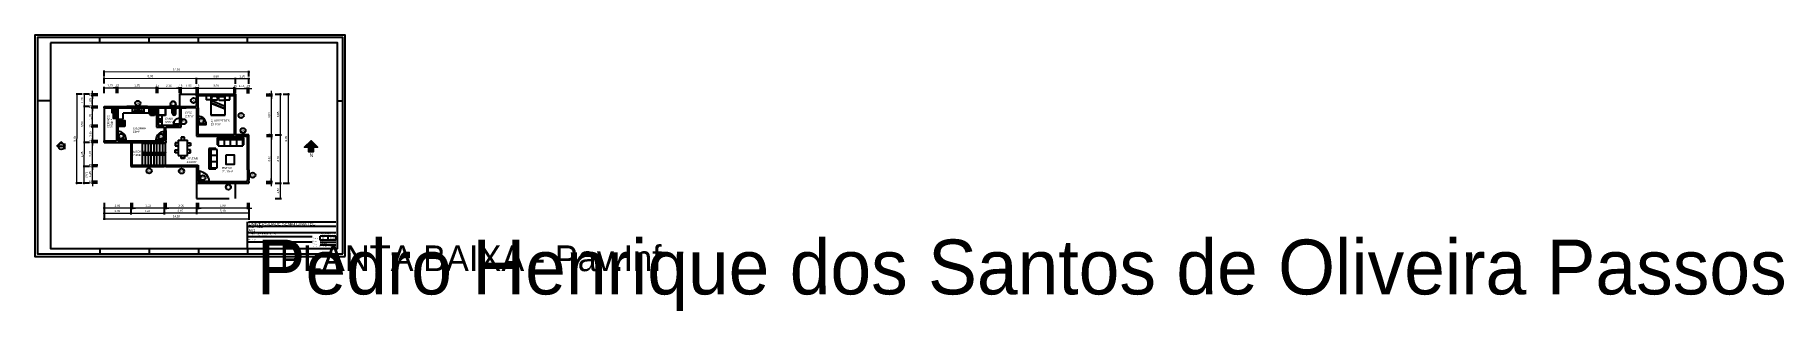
# Model space of a CAD drawing. Header units: metres. Extents: x -202116 to 907, y 1 to 978226.
# Drawn here: x -6 to 164.2, y 1.3 to 28.1 of the extents above; entities outside this region: 2.
import ezdxf
from ezdxf.enums import TextEntityAlignment as Align

# ---------------------------------------------------------------- set-up
doc = ezdxf.new("R2018")
doc.units = ezdxf.units.M
doc.header["$LTSCALE"] = 0.25
for name, pattern in [('DASHDOT', [25.4, 12.7, -6.35, 0, -6.35]), ('DIVIDE', [31.75, 12.7, -6.35, 0, -6.35, 0, -6.35]), ('DIVIDEX2', [63.5, 25.4, -12.7, 0, -12.7, 0, -12.7])]:
    doc.linetypes.add(name, pattern=pattern)
doc.layers.add('0_MRG_AUX', color=7, linetype='Continuous', true_color=0xecbcd1, plot=False)
doc.layers.add('CAR_0', color=7, linetype='Continuous', true_color=0xff6b00, plot=False)
for name, color, linetype in [('ARQ_ALV CT', 5, 'Continuous'), ('ARQ_ALV VS', 2, 'Continuous'), ('ARQ_EIXO', 1, 'DASHDOT'), ('ARQ_ESQ CT', 30, 'Continuous'), ('ARQ_ESQ VS', 2, 'Continuous'), ('ARQ_MOB 01', 1, 'Continuous'), ('ARQ_MOB 02', 2, 'Continuous'), ('ARQ_PISO', 1, 'Continuous'), ('ARQ_PROJ SUP', 1, 'DIVIDE'), ('ARQ_SAN 01', 1, 'Continuous'), ('ARQ_SAN 02', 2, 'Continuous'), ('ARQ_SIMB 01', 1, 'Continuous'), ('ARQ_TXT 01', 1, 'Continuous'), ('CAR_LINHAS_CINZA', 8, 'Continuous'), ('CAR_LINHAS_DESTAQUE', 3, 'Continuous'), ('CAR_TEXTO_CINZA', 8, 'Continuous'), ('CAR_TEXTO_PRETO', 1, 'Continuous'), ('MRG_EXTERNA', 1, 'Continuous'), ('MRG_INTERNA', 2, 'Continuous'), ('SIMB_01', 1, 'Continuous'), ('SIMB_02', 2, 'Continuous'), ('SIMB_PREENCHIMENTO', 253, 'Continuous'), ('SIMB_TXT', 1, 'Continuous')]:
    doc.layers.add(name, color=color, linetype=linetype)
doc.layers.add('ARQ_COTA_AZUL', color=5, linetype='Continuous', lineweight=20, true_color=0x0000ff)
doc.layers.add('SIMB_LCT', color=252, linetype='DIVIDEX2', lineweight=100)
doc.styles.add('Annot_2.0mm', font='arial.ttf', dxfattribs={"height": 2})
doc.styles.add('Annot_3.5mm', font='arial.ttf', dxfattribs={"height": 3.5})
doc.styles.add('Arial', font='arial.ttf')
doc.styles.add('cota', font='arial.ttf')
doc.styles.add('SIMB', font='arial.ttf')
doc.styles.get("Standard").update_dxf_attribs({"font": 'arial.ttf'})
doc.dimstyles.new('Info 01 - annot', dxfattribs={"dimtxt": 2, "dimasz": 3, "dimexe": 1, "dimexo": 1, "dimgap": 1, "dimtad": 1, "dimzin": 4, "dimtxsty": 'cota', "dimblk": 'DOTSMALL', "dimcen": 2, "dimdle": 1, "dimclrd": 256, "dimclre": 256, "dimclrt": 1, "dimazin": 2, "dimtfac": 0.09, "dimtix": 1, "dimtmove": 2, "dimatfit": 2, "dimfxl": 5, "dimfxlon": 1, "dimtolj": 1, "dimtzin": 4, "dimlwd": -1, "dimarcsym": 1})

msp = doc.modelspace()

# ---------------------------------------------------------------- texts
at = {"layer": 'ARQ_TXT 01', "char_height": 0.2, "attachment_point": 1, "style": 'Annot_2.0mm'}
for s, insert, width in [('CIRC\\P2.77m²', (8.58, 20.683), 1.00291), ('COZINHA\\P13m²', (3.5, 19.177), 0.6373), ('SANIT\\P3.57m²', (6.61, 20.112), 0.26069), ('Q.HOSPEDES\\P13.30m²', (11.072, 19.909), 0.66268), ('ESCADA\\P7.16m²', (3.524, 16.915), 0.69056), ('JANTAR\\P11.00m²', (8.725, 16.241), 0.06784), ('ESTAR\\P21.12m²', (12.195, 15.319), 0.91726)]:
    msp.add_mtext(s, dxfattribs=dict(at, insert=insert, width=width))
at = {"layer": 'ARQ_TXT 01', "insert": (1.01, 19.103), "char_height": 0.2, "width": 0.6373, "attachment_point": 1, "rotation": 90, "style": 'Annot_2.0mm'}
msp.add_mtext('SERVIÇO\\P3.84m²', dxfattribs=at)

# ---------------------------------------------------------------- blocks, each defined once
blk = doc.blocks.new('GEL60')
at = {"true_color": 0xffffff}
h = blk.add_hatch(color=7, dxfattribs=at)
h.dxf.hatch_style = 1
h.paths.add_polyline_path([(0.6, 0.55), (0.55, 0.55), (0.55, 0.58), (0.48, 0.58), (0.48, 0.55), (0, 0.55), (0, 0), (0.1, 0), (0.1, -0.05), (0.5, -0.05), (0.5, 0), (0.6, 0)])
at = {"layer": 'ARQ_MOB 02'}
for p, q in [((0, 0.55), (0, 0)), ((0.6, 0.55), (0, 0.55)), ((0.6, 0.5), (0, 0.5)), ((0, 0), (0.6, 0)), ((0.1, 0), (0.1, -0.05)), ((0.5, 0), (0.5, -0.05)), ((0.6, 0), (0.6, 0.55)), ((0.1, -0.05), (0.5, -0.05))]:
    blk.add_line(p, q, dxfattribs=at)
blk.add_lwpolyline([(0.55, 0.55), (0.48, 0.55), (0.48, 0.58), (0.55, 0.58)], close=True, dxfattribs=at)
blk = doc.blocks.new('fogão_01')
at = {"true_color": 0xffffff}
h = blk.add_hatch(color=7, dxfattribs=at)
h.dxf.hatch_style = 1
h.paths.add_polyline_path([(0, -0.3), (-0.63, -0.3), (-0.63, 0.3), (0, 0.3)])
blk.add_lwpolyline([(0, -0.3), (-0.63, -0.3), (-0.63, 0.3), (0, 0.3)], close=True)
for points, const_width in [([(-0.58, 0.22), (-0.62, 0.22), (-0.62, 0.18), (-0.58, 0.18)], 0.005), ([(-0.58, 0.12), (-0.62, 0.12), (-0.62, 0.08), (-0.58, 0.08)], 0.005), ([(-0.58, 0.02), (-0.62, 0.02), (-0.62, -0.02), (-0.58, -0.02)], 0.005), ([(-0.58, -0.3), (-0.58, 0.3)], 0.005), ([(-0.54, 0.26), (-0.04, 0.26), (-0.04, -0.26), (-0.54, -0.26), (-0.54, 0.26)], 0.0045), ([(-0.54, 0), (-0.04, 0)], 0.0045), ([(-0.44, 0.15), (-0.45, 0.16)], 0.0045), ([(-0.44, 0.12), (-0.45, 0.11)], 0.0045), ([(-0.41, 0.15), (-0.4, 0.16)], 0.0045), ([(-0.41, 0.12), (-0.4, 0.11)], 0.0045), ([(-0.3, 0.26), (-0.3, -0.26)], 0.0045), ([(-0.18, 0.15), (-0.2, 0.16)], 0.0045), ([(-0.18, 0.12), (-0.2, 0.11)], 0.0045), ([(-0.16, 0.15), (-0.14, 0.16)], 0.0045), ([(-0.16, 0.12), (-0.14, 0.11)], 0.0045), ([(-0.58, -0.08), (-0.62, -0.08), (-0.62, -0.12), (-0.58, -0.12)], 0.005), ([(-0.58, -0.18), (-0.62, -0.18), (-0.62, -0.22), (-0.58, -0.22)], 0.005), ([(-0.44, -0.12), (-0.45, -0.1)], 0.0045), ([(-0.44, -0.15), (-0.45, -0.16)], 0.0045), ([(-0.41, -0.12), (-0.4, -0.1)], 0.0045), ([(-0.41, -0.14), (-0.4, -0.16)], 0.0045), ([(-0.19, -0.12), (-0.2, -0.11)], 0.0045), ([(-0.18, -0.15), (-0.2, -0.16)], 0.0045), ([(-0.16, -0.12), (-0.14, -0.11)], 0.0045), ([(-0.16, -0.15), (-0.14, -0.16)], 0.0045)]:
    blk.add_lwpolyline(points, dxfattribs=dict(const_width=const_width))
for points in [[(-0.6, 0.22), (-0.6, 0.18)], [(-0.6, 0.12), (-0.6, 0.08)], [(-0.6, 0.02), (-0.6, -0.02)], [(-0.6, -0.08), (-0.6, -0.12)], [(-0.6, -0.18), (-0.6, -0.22)]]:
    blk.add_lwpolyline(points)
for centre in [(-0.43, 0.13), (-0.17, 0.13), (-0.43, -0.13), (-0.17, -0.13)]:
    blk.add_circle(centre, 0.0314)
blk = doc.blocks.new('VASO_BELL')
at = {"true_color": 0xffffff}
h = blk.add_hatch(color=7, dxfattribs=at)
h.dxf.hatch_style = 1
edge = h.paths.add_edge_path()
edge.add_line((0, 0), (0.37, 0))
edge.add_line((0.37, 0), (0.37, -0.13))
edge.add_line((0.37, -0.13), (0.37, -0.51))
edge.add_arc((0.19, -0.51), 0.185, 180, 360, ccw=False)
edge.add_line((0, -0.51), (0, -0.13))
edge.add_line((0, -0.13), (0, 0))
h = blk.add_hatch(color=7, dxfattribs=at)
h.dxf.hatch_style = 1
h.paths.add_polyline_path([(-0.01, -0.09), (-0.02, -0.09), (-0.02, -0.12), (-0.01, -0.12)])
h = blk.add_hatch(color=7, dxfattribs=at)
h.dxf.hatch_style = 1
h.paths.add_polyline_path([(0, -0.09), (-0.01, -0.09), (-0.01, -0.12), (0, -0.12)])
at = {"layer": 'ARQ_SAN 01'}
for p, q in [((0.06, -0.36), (0.06, -0.51)), ((0.06, -0.36), (0.06, -0.51)), ((0.08, -0.34), (0.29, -0.34)), ((0.08, -0.34), (0.29, -0.34)), ((0.14, -0.35), (0.14, -0.41)), ((0.23, -0.35), (0.23, -0.41)), ((0.31, -0.36), (0.31, -0.51)), ((0.31, -0.36), (0.31, -0.51))]:
    blk.add_line(p, q, dxfattribs=at)
for centre in [(0.11, -0.25), (0.26, -0.25)]:
    blk.add_circle(centre, 0.0075, dxfattribs=at)
for centre, radius, start, end in [((0.08, -0.36), 0.025, 90, 180), ((0.08, -0.36), 0.019, 90, 180), ((0.19, -0.51), 0.129, 179.7773, 0.2227), ((0.19, -0.5), 0.123, 182.6006, 357.3994), ((0.19, -0.59), 0.244, 91.4264, 101.8331), ((0.17, -0.41), 0.027, 180, 229.1678), ((0.19, -0.39), 0.053, 229.1678, 310.8322), ((0.18, -0.59), 0.244, 78.1669, 88.5736), ((0.2, -0.41), 0.027, 310.8322, 0), ((0.29, -0.36), 0.025, 0, 90), ((0.29, -0.36), 0.019, 0, 90)]:
    blk.add_arc(centre, radius, start, end, dxfattribs=at)
at = {"layer": 'ARQ_SAN 02'}
for p, q in [((0, 0), (0, -0.13)), ((0, 0), (0.37, 0)), ((0.37, 0), (0.37, -0.13)), ((-0.02, -0.09), (-0.01, -0.09)), ((-0.02, -0.12), (-0.02, -0.09)), ((-0.02, -0.12), (-0.01, -0.12)), ((-0.01, -0.12), (-0.01, -0.09)), ((0, -0.09), (-0.01, -0.09)), ((0, -0.12), (-0.01, -0.12)), ((0, -0.51), (0, -0.13)), ((0.03, -0.33), (0.03, -0.51)), ((0.05, -0.31), (0.32, -0.31)), ((0.3, -0.19), (0.07, -0.19)), ((0.34, -0.33), (0.34, -0.51)), ((0.37, -0.51), (0.37, -0.13))]:
    blk.add_line(p, q, dxfattribs=at)
for centre, radius, start, end in [((0.07, -0.13), 0.069, 180, 270), ((0.19, -0.51), 0.185, 180, 0), ((0.05, -0.33), 0.025, 90, 180), ((0.19, -0.51), 0.159, 180, 0), ((0.3, -0.13), 0.069, 270, 0), ((0.32, -0.33), 0.025, 0, 90)]:
    blk.add_arc(centre, radius, start, end, dxfattribs=at)
blk = doc.blocks.new('CAMA 180 (1)')
at = {"layer": 'ARQ_MOB 01'}
for p, q in [((0.4, 1.15), (0, 1.15)), ((0, 0.7), (0, 1.15)), ((1.9, 0.7), (0, 0.7)), ((0, 0.7), (0, -0.7)), ((0.1, 0.15), (0.1, 0.55)), ((0.2, 0.65), (0.35, 0.65)), ((0.2, 0.05), (0.35, 0.05)), ((0.4, 0.7), (0.4, 1.15)), ((0.45, -0.7), (1.03, 0.7)), ((0.45, 0.15), (0.45, 0.55)), ((0.66, -0.7), (1.24, 0.7)), ((0.72, -0.7), (1.29, 0.7)), ((1.9, -0.7), (1.9, 0.7)), ((1.9, 0.7), (1.9, -0.7)), ((0, -0.7), (1.9, -0.7)), ((0, -0.7), (0, -1.15)), ((0, -1.15), (0.4, -1.15)), ((0.1, -0.15), (0.1, -0.55)), ((0.2, -0.05), (0.35, -0.05)), ((0.2, -0.65), (0.35, -0.65)), ((0.4, -0.7), (0.4, -1.15)), ((0.45, -0.15), (0.45, -0.55))]:
    blk.add_line(p, q, dxfattribs=at)
for centre, start, end in [((0.2, 0.55), 90, 180), ((0.2, 0.15), 180, 270), ((0.35, 0.55), 0, 90), ((0.35, 0.15), 270, 0), ((0.2, -0.15), 90, 180), ((0.2, -0.55), 180, 270), ((0.35, -0.15), 0, 90), ((0.35, -0.55), 270, 0)]:
    blk.add_arc(centre, 0.1, start, end, dxfattribs=at)
blk = doc.blocks.new('S3')
at = {"ltscale": 0.1}
for p, q in [((0, 0), (-0.002, 0)), ((0, -0.0007), (0, 0)), ((-0.002, 0), (-0.002, -0.0007)), ((-0.0019, -0.0007), (-0.002, -0.0007)), ((-0.0001, -0.0002), (-0.0019, -0.0002)), ((-0.0019, -0.0002), (-0.0019, -0.0008)), ((-0.0019, -0.0008), (-0.0001, -0.0008)), ((-0.0013, -0.0008), (-0.0013, -0.0002)), ((-0.0007, -0.0008), (-0.0007, -0.0002)), ((-0.0001, -0.0008), (-0.0001, -0.0002)), ((-0.0001, -0.0007), (0, -0.0007))]:
    blk.add_line(p, q, dxfattribs=at)
blk = doc.blocks.new('S4')
at = {"ltscale": 0.1}
for p, q in [((0, 0), (-0.0026, 0)), ((0, -0.0007), (0, 0)), ((-0.0026, 0), (-0.0026, -0.0007)), ((-0.0025, -0.0007), (-0.0026, -0.0007)), ((-0.0001, -0.0002), (-0.0025, -0.0002)), ((-0.0025, -0.0002), (-0.0025, -0.0008)), ((-0.0025, -0.0008), (-0.0001, -0.0008)), ((-0.0019, -0.0008), (-0.0019, -0.0002)), ((-0.0013, -0.0008), (-0.0013, -0.0002)), ((-0.0007, -0.0008), (-0.0007, -0.0002)), ((-0.0001, -0.0008), (-0.0001, -0.0002)), ((-0.0001, -0.0007), (0, -0.0007))]:
    blk.add_line(p, q, dxfattribs=at)
blk = doc.blocks.new('PIA')
at = {"layer": 'ARQ_MOB 01'}
for p, q in [((-0.00035, 0.0002), (-0.00035, -0.0002)), ((-0.00005, 0.00025), (-0.0003, 0.00025)), ((0, 0.0002), (0, -0.0002)), ((-0.00005, -0.00025), (-0.0003, -0.00025))]:
    blk.add_line(p, q, dxfattribs=at)
blk.add_circle((-0.000175, 0), 0.0000461, dxfattribs=at)
for centre, start, end in [((-0.0003, 0.0002), 90, 180), ((-0.00005, 0.0002), 0, 90), ((-0.0003, -0.0002), 180, 270), ((-0.00005, -0.0002), 270, 0)]:
    blk.add_arc(centre, 0.00005, start, end, dxfattribs=at)
blk = doc.blocks.new('M6')
for p, q in [((0, 0), (-0.00149, 0)), ((-0.00149, -0.0009), (-0.00149, 0)), ((-0.00124, 0), (-0.00124, 0.0003)), ((-0.00124, 0.0003), (-0.00094, 0.0003)), ((-0.00124, 0.00027), (-0.00094, 0.00027)), ((-0.00094, 0.0003), (-0.00094, 0)), ((-0.00055, 0.0003), (-0.00055, 0)), ((-0.00025, 0.0003), (-0.00055, 0.0003)), ((-0.00025, 0.00027), (-0.00055, 0.00027)), ((-0.00025, 0), (-0.00025, 0.0003)), ((0, -0.0009), (0, 0)), ((-0.00149, -0.0003), (-0.00179, -0.0003)), ((-0.00179, -0.0003), (-0.00179, -0.0006)), ((-0.00179, -0.0006), (-0.00149, -0.0006)), ((-0.00176, -0.0003), (-0.00176, -0.0006)), ((-0.00149, -0.0009), (0, -0.0009)), ((-0.00124, -0.0009), (-0.00124, -0.0012)), ((-0.00124, -0.00117), (-0.00094, -0.00117)), ((-0.00124, -0.0012), (-0.00094, -0.0012)), ((-0.00094, -0.0012), (-0.00094, -0.0009)), ((-0.00055, -0.0012), (-0.00055, -0.0009)), ((-0.00025, -0.00117), (-0.00055, -0.00117)), ((-0.00025, -0.0012), (-0.00055, -0.0012)), ((-0.00025, -0.0009), (-0.00025, -0.0012)), ((0, -0.0003), (0.0003, -0.0003)), ((0.0003, -0.0006), (0, -0.0006)), ((0.00027, -0.0003), (0.00027, -0.0006)), ((0.0003, -0.0003), (0.0003, -0.0006))]:
    blk.add_line(p, q)
blk = doc.blocks.new('COD_ESQ')
at = {"layer": 'SIMB_02'}
blk.add_circle((0, 0), 2.5, dxfattribs=at)
at = {"layer": 'SIMB_TXT', "style": 'SIMB'}
blk.add_attdef('CDESQ', text='', height=2, dxfattribs=at).set_placement((0, 0), align=Align.MIDDLE_CENTER)
blk = doc.blocks.new('norte')
at = {"layer": 'SIMB_PREENCHIMENTO'}
blk.add_hatch(color=256, dxfattribs=at).paths.add_polyline_path([(-6.4, -6.4), (-2.2, -6.4), (-2.2, -10.9), (2.2, -10.9), (2.2, -6.4), (6.4, -6.4), (0, 0)])
at = {"layer": 'SIMB_01'}
blk.add_lwpolyline([(-2.2, -6.4), (-6.4, -6.4), (0, 0), (6.4, -6.4), (2.2, -6.4), (2.2, -10.9), (-2.2, -10.9)], close=True, dxfattribs=at)
at = {"layer": 'SIMB_01', "insert": (-1.4, -12.4), "char_height": 3.5, "width": 3.7, "attachment_point": 1, "style": 'Annot_3.5mm'}
blk.add_mtext('N', dxfattribs=at)
blk = doc.blocks.new('_DotSmall')
at = {"color": 0, "linetype": 'ByBlock', "const_width": 0.5}
blk.add_lwpolyline([(-0.0625, 0, 1), (0.0625, 0, 1)], format="xyb", close=True, dxfattribs=at)
blk = doc.blocks.new('*D27')
at = {"layer": 'ARQ_COTA_AZUL', "lineweight": -2, "transparency": 16777216}
for p, q in [((16.46, 13.9), (17.06, 13.9)), ((16.46, 13.75), (17.06, 13.75))]:
    blk.add_line(p, q, dxfattribs=at)
at = {"layer": 'ARQ_COTA_AZUL', "transparency": 16777216}
for p, q in [((16.96, 13.9), (16.96, 14.2)), ((16.96, 13.75), (16.96, 13.9)), ((16.96, 13.75), (16.96, 13.45))]:
    blk.add_line(p, q, dxfattribs=at)
at = {"layer": 'ARQ_COTA_AZUL', "transparency": 16777216, "xscale": 0.3, "yscale": 0.3, "zscale": 0.3}
for p, rotation in [((16.96, 13.9), 270), ((16.96, 13.75), 90)]:
    blk.add_blockref('_DotSmall', p, dxfattribs=dict(at, rotation=rotation))
at = {"layer": 'ARQ_COTA_AZUL', "color": 1, "transparency": 16777216, "insert": (16.74, 13.82), "char_height": 0.2, "attachment_point": 5, "rotation": 90, "style": 'cota'}
blk.add_mtext('\\A1;,15', dxfattribs=at)
blk = doc.blocks.new('*D28')
at = {"layer": 'ARQ_COTA_AZUL', "lineweight": -2, "transparency": 16777216}
for p, q in [((16.5, 18.3), (17.1, 18.3)), ((16.5, 13.9), (17.1, 13.9))]:
    blk.add_line(p, q, dxfattribs=at)
at = {"layer": 'ARQ_COTA_AZUL', "transparency": 16777216}
blk.add_line((17, 13.8), (17, 18.4), dxfattribs=at)
at = {"layer": 'ARQ_COTA_AZUL', "transparency": 16777216, "xscale": 0.3, "yscale": 0.3, "zscale": 0.3}
for p, rotation in [((17, 18.3), 90), ((17, 13.9), 270)]:
    blk.add_blockref('_DotSmall', p, dxfattribs=dict(at, rotation=rotation))
at = {"layer": 'ARQ_COTA_AZUL', "color": 1, "transparency": 16777216, "insert": (16.78, 16.1), "char_height": 0.2, "attachment_point": 5, "rotation": 90, "style": 'cota'}
blk.add_mtext('\\A1;4,40', dxfattribs=at)
blk = doc.blocks.new('*D29')
at = {"layer": 'ARQ_COTA_AZUL', "transparency": 16777216}
for p, q in [((17, 18.45), (17, 18.75)), ((17, 18.3), (17, 18.45)), ((17, 18.3), (17, 18))]:
    blk.add_line(p, q, dxfattribs=at)
at = {"layer": 'ARQ_COTA_AZUL', "lineweight": -2, "transparency": 16777216}
for p, q in [((16.5, 18.45), (17.1, 18.45)), ((16.5, 18.3), (17.1, 18.3))]:
    blk.add_line(p, q, dxfattribs=at)
at = {"layer": 'ARQ_COTA_AZUL', "transparency": 16777216, "xscale": 0.3, "yscale": 0.3, "zscale": 0.3}
for p, rotation in [((17, 18.45), 270), ((17, 18.3), 90)]:
    blk.add_blockref('_DotSmall', p, dxfattribs=dict(at, rotation=rotation))
at = {"layer": 'ARQ_COTA_AZUL', "color": 1, "transparency": 16777216, "insert": (16.78, 18.37), "char_height": 0.2, "attachment_point": 5, "rotation": 90, "style": 'cota'}
blk.add_mtext('\\A1;,15', dxfattribs=at)
blk = doc.blocks.new('*D30')
at = {"layer": 'ARQ_COTA_AZUL', "lineweight": -2, "transparency": 16777216}
for p, q in [((16.49, 22.25), (17.09, 22.25)), ((16.49, 18.45), (17.09, 18.45))]:
    blk.add_line(p, q, dxfattribs=at)
at = {"layer": 'ARQ_COTA_AZUL', "transparency": 16777216}
blk.add_line((16.99, 18.35), (16.99, 22.35), dxfattribs=at)
at = {"layer": 'ARQ_COTA_AZUL', "transparency": 16777216, "xscale": 0.3, "yscale": 0.3, "zscale": 0.3}
for p, rotation in [((16.99, 22.25), 90), ((16.99, 18.45), 270)]:
    blk.add_blockref('_DotSmall', p, dxfattribs=dict(at, rotation=rotation))
at = {"layer": 'ARQ_COTA_AZUL', "color": 1, "transparency": 16777216, "insert": (16.77, 20.35), "char_height": 0.2, "attachment_point": 5, "rotation": 90, "style": 'cota'}
blk.add_mtext('\\A1;3,80', dxfattribs=at)
blk = doc.blocks.new('*D31')
at = {"layer": 'ARQ_COTA_AZUL', "lineweight": -2, "transparency": 16777216}
for p, q in [((16.48, 22.4), (17.08, 22.4)), ((16.48, 22.25), (17.08, 22.25))]:
    blk.add_line(p, q, dxfattribs=at)
at = {"layer": 'ARQ_COTA_AZUL', "transparency": 16777216}
for p, q in [((16.98, 22.4), (16.98, 22.7)), ((16.98, 22.25), (16.98, 22.4)), ((16.98, 22.25), (16.98, 21.95))]:
    blk.add_line(p, q, dxfattribs=at)
at = {"layer": 'ARQ_COTA_AZUL', "transparency": 16777216, "xscale": 0.3, "yscale": 0.3, "zscale": 0.3}
for p, rotation in [((16.98, 22.4), 270), ((16.98, 22.25), 90)]:
    blk.add_blockref('_DotSmall', p, dxfattribs=dict(at, rotation=rotation))
at = {"layer": 'ARQ_COTA_AZUL', "color": 1, "transparency": 16777216, "insert": (16.76, 22.32), "char_height": 0.2, "attachment_point": 5, "rotation": 90, "style": 'cota'}
blk.add_mtext('\\A1;,15', dxfattribs=at)
blk = doc.blocks.new('*D32')
at = {"layer": 'ARQ_COTA_AZUL', "lineweight": -2, "transparency": 16777216}
for p, q in [((17.36, 13.75), (17.96, 13.75)), ((17.36, 12.25), (17.96, 12.25))]:
    blk.add_line(p, q, dxfattribs=at)
at = {"layer": 'ARQ_COTA_AZUL', "transparency": 16777216}
blk.add_line((17.86, 12.15), (17.86, 13.85), dxfattribs=at)
at = {"layer": 'ARQ_COTA_AZUL', "transparency": 16777216, "xscale": 0.3, "yscale": 0.3, "zscale": 0.3}
for p, rotation in [((17.86, 13.75), 90), ((17.86, 12.25), 270)]:
    blk.add_blockref('_DotSmall', p, dxfattribs=dict(at, rotation=rotation))
at = {"layer": 'ARQ_COTA_AZUL', "color": 1, "transparency": 16777216, "insert": (17.64, 13), "char_height": 0.2, "attachment_point": 5, "rotation": 90, "style": 'cota'}
blk.add_mtext('\\A1;1,50', dxfattribs=at)
blk = doc.blocks.new('*D33')
at = {"layer": 'ARQ_COTA_AZUL', "lineweight": -2, "transparency": 16777216}
for p, q in [((17.36, 18.45), (17.96, 18.45)), ((17.36, 13.75), (17.96, 13.75))]:
    blk.add_line(p, q, dxfattribs=at)
at = {"layer": 'ARQ_COTA_AZUL', "transparency": 16777216}
blk.add_line((17.86, 13.65), (17.86, 18.55), dxfattribs=at)
at = {"layer": 'ARQ_COTA_AZUL', "transparency": 16777216, "xscale": 0.3, "yscale": 0.3, "zscale": 0.3}
for p, rotation in [((17.86, 18.45), 90), ((17.86, 13.75), 270)]:
    blk.add_blockref('_DotSmall', p, dxfattribs=dict(at, rotation=rotation))
at = {"layer": 'ARQ_COTA_AZUL', "color": 1, "transparency": 16777216, "insert": (17.64, 16.1), "char_height": 0.2, "attachment_point": 5, "rotation": 90, "style": 'cota'}
blk.add_mtext('\\A1;4,70', dxfattribs=at)
blk = doc.blocks.new('*D34')
at = {"layer": 'ARQ_COTA_AZUL', "lineweight": -2, "transparency": 16777216}
for p, q in [((17.36, 22.4), (17.96, 22.4)), ((17.36, 18.45), (17.96, 18.45))]:
    blk.add_line(p, q, dxfattribs=at)
at = {"layer": 'ARQ_COTA_AZUL', "transparency": 16777216}
blk.add_line((17.86, 18.35), (17.86, 22.5), dxfattribs=at)
at = {"layer": 'ARQ_COTA_AZUL', "transparency": 16777216, "xscale": 0.3, "yscale": 0.3, "zscale": 0.3}
for p, rotation in [((17.86, 22.4), 90), ((17.86, 18.45), 270)]:
    blk.add_blockref('_DotSmall', p, dxfattribs=dict(at, rotation=rotation))
at = {"layer": 'ARQ_COTA_AZUL', "color": 1, "transparency": 16777216, "insert": (17.64, 20.42), "char_height": 0.2, "attachment_point": 5, "rotation": 90, "style": 'cota'}
blk.add_mtext('\\A1;3,95', dxfattribs=at)
blk = doc.blocks.new('*D35')
at = {"layer": 'ARQ_COTA_AZUL', "lineweight": -2, "transparency": 16777216}
for p, q in [((18.13, 22.4), (18.73, 22.4)), ((18.13, 13.75), (18.73, 13.75))]:
    blk.add_line(p, q, dxfattribs=at)
at = {"layer": 'ARQ_COTA_AZUL', "transparency": 16777216}
blk.add_line((18.63, 13.65), (18.63, 22.5), dxfattribs=at)
at = {"layer": 'ARQ_COTA_AZUL', "transparency": 16777216, "xscale": 0.3, "yscale": 0.3, "zscale": 0.3}
for p, rotation in [((18.63, 22.4), 90), ((18.63, 13.75), 270)]:
    blk.add_blockref('_DotSmall', p, dxfattribs=dict(at, rotation=rotation))
at = {"layer": 'ARQ_COTA_AZUL', "color": 1, "transparency": 16777216, "insert": (18.41, 18.07), "char_height": 0.2, "attachment_point": 5, "rotation": 90, "style": 'cota'}
blk.add_mtext('\\A1;8,65', dxfattribs=at)
blk = doc.blocks.new('*D36')
at = {"layer": 'ARQ_COTA_AZUL', "transparency": 16777216}
for p, q in [((14.64, 11.32), (14.34, 11.32)), ((14.79, 11.32), (14.64, 11.32)), ((14.79, 11.32), (15.09, 11.32))]:
    blk.add_line(p, q, dxfattribs=at)
at = {"layer": 'ARQ_COTA_AZUL', "lineweight": -2, "transparency": 16777216}
for p, q in [((14.64, 11.82), (14.64, 11.22)), ((14.79, 11.82), (14.79, 11.22))]:
    blk.add_line(p, q, dxfattribs=at)
at = {"layer": 'ARQ_COTA_AZUL', "transparency": 16777216, "xscale": 0.3, "yscale": 0.3, "zscale": 0.3}
blk.add_blockref('_DotSmall', (14.64, 11.32), dxfattribs=at)
at = {"layer": 'ARQ_COTA_AZUL', "transparency": 16777216, "xscale": 0.3, "yscale": 0.3, "zscale": 0.3, "rotation": 180}
blk.add_blockref('_DotSmall', (14.79, 11.32), dxfattribs=at)
at = {"layer": 'ARQ_COTA_AZUL', "color": 1, "transparency": 16777216, "insert": (14.72, 11.54), "char_height": 0.2, "attachment_point": 5, "style": 'cota'}
blk.add_mtext('\\A1;,15', dxfattribs=at)
blk = doc.blocks.new('*D37')
at = {"layer": 'ARQ_COTA_AZUL', "transparency": 16777216}
blk.add_line((14.74, 11.32), (9.74, 11.32), dxfattribs=at)
at = {"layer": 'ARQ_COTA_AZUL', "lineweight": -2, "transparency": 16777216}
for p, q in [((9.84, 11.82), (9.84, 11.22)), ((14.64, 11.82), (14.64, 11.22))]:
    blk.add_line(p, q, dxfattribs=at)
at = {"layer": 'ARQ_COTA_AZUL', "transparency": 16777216, "xscale": 0.3, "yscale": 0.3, "zscale": 0.3, "rotation": 180}
blk.add_blockref('_DotSmall', (9.84, 11.32), dxfattribs=at)
at = {"layer": 'ARQ_COTA_AZUL', "transparency": 16777216, "xscale": 0.3, "yscale": 0.3, "zscale": 0.3}
blk.add_blockref('_DotSmall', (14.64, 11.32), dxfattribs=at)
at = {"layer": 'ARQ_COTA_AZUL', "color": 1, "transparency": 16777216, "insert": (12.24, 11.54), "char_height": 0.2, "attachment_point": 5, "style": 'cota'}
blk.add_mtext('\\A1;4,80', dxfattribs=at)
blk = doc.blocks.new('*D38')
at = {"layer": 'ARQ_COTA_AZUL', "transparency": 16777216}
for p, q in [((9.69, 11.32), (9.39, 11.32)), ((9.84, 11.32), (9.69, 11.32)), ((9.84, 11.32), (10.14, 11.32))]:
    blk.add_line(p, q, dxfattribs=at)
at = {"layer": 'ARQ_COTA_AZUL', "lineweight": -2, "transparency": 16777216}
for p, q in [((9.69, 11.82), (9.69, 11.22)), ((9.84, 11.82), (9.84, 11.22))]:
    blk.add_line(p, q, dxfattribs=at)
at = {"layer": 'ARQ_COTA_AZUL', "transparency": 16777216, "xscale": 0.3, "yscale": 0.3, "zscale": 0.3}
blk.add_blockref('_DotSmall', (9.69, 11.32), dxfattribs=at)
at = {"layer": 'ARQ_COTA_AZUL', "transparency": 16777216, "xscale": 0.3, "yscale": 0.3, "zscale": 0.3, "rotation": 180}
blk.add_blockref('_DotSmall', (9.84, 11.32), dxfattribs=at)
at = {"layer": 'ARQ_COTA_AZUL', "color": 1, "transparency": 16777216, "insert": (9.77, 11.54), "char_height": 0.2, "attachment_point": 5, "style": 'cota'}
blk.add_mtext('\\A1;,15', dxfattribs=at)
blk = doc.blocks.new('*D39')
at = {"layer": 'ARQ_COTA_AZUL', "transparency": 16777216}
blk.add_line((14.89, 10.82), (9.59, 10.82), dxfattribs=at)
at = {"layer": 'ARQ_COTA_AZUL', "lineweight": -2, "transparency": 16777216}
for p, q in [((9.69, 11.32), (9.69, 10.72)), ((14.79, 11.32), (14.79, 10.72))]:
    blk.add_line(p, q, dxfattribs=at)
at = {"layer": 'ARQ_COTA_AZUL', "transparency": 16777216, "xscale": 0.3, "yscale": 0.3, "zscale": 0.3, "rotation": 180}
blk.add_blockref('_DotSmall', (9.69, 10.82), dxfattribs=at)
at = {"layer": 'ARQ_COTA_AZUL', "transparency": 16777216, "xscale": 0.3, "yscale": 0.3, "zscale": 0.3}
blk.add_blockref('_DotSmall', (14.79, 10.82), dxfattribs=at)
at = {"layer": 'ARQ_COTA_AZUL', "color": 1, "transparency": 16777216, "insert": (12.24, 11.04), "char_height": 0.2, "attachment_point": 5, "style": 'cota'}
blk.add_mtext('\\A1;5,10', dxfattribs=at)
blk = doc.blocks.new('*D40')
at = {"layer": 'ARQ_COTA_AZUL', "transparency": 16777216}
blk.add_line((9.79, 11.32), (6.59, 11.32), dxfattribs=at)
at = {"layer": 'ARQ_COTA_AZUL', "lineweight": -2, "transparency": 16777216}
for p, q in [((6.69, 11.82), (6.69, 11.22)), ((9.69, 11.82), (9.69, 11.22))]:
    blk.add_line(p, q, dxfattribs=at)
at = {"layer": 'ARQ_COTA_AZUL', "transparency": 16777216, "xscale": 0.3, "yscale": 0.3, "zscale": 0.3, "rotation": 180}
blk.add_blockref('_DotSmall', (6.69, 11.32), dxfattribs=at)
at = {"layer": 'ARQ_COTA_AZUL', "transparency": 16777216, "xscale": 0.3, "yscale": 0.3, "zscale": 0.3}
blk.add_blockref('_DotSmall', (9.69, 11.32), dxfattribs=at)
at = {"layer": 'ARQ_COTA_AZUL', "color": 1, "transparency": 16777216, "insert": (8.19, 11.54), "char_height": 0.2, "attachment_point": 5, "style": 'cota'}
blk.add_mtext('\\A1;3,00', dxfattribs=at)
blk = doc.blocks.new('*D41')
at = {"layer": 'ARQ_COTA_AZUL', "transparency": 16777216}
for p, q in [((6.54, 11.32), (6.24, 11.32)), ((6.54, 11.32), (6.69, 11.32)), ((6.69, 11.32), (6.99, 11.32))]:
    blk.add_line(p, q, dxfattribs=at)
at = {"layer": 'ARQ_COTA_AZUL', "lineweight": -2, "transparency": 16777216}
for p, q in [((6.54, 11.82), (6.54, 11.22)), ((6.69, 11.82), (6.69, 11.22))]:
    blk.add_line(p, q, dxfattribs=at)
at = {"layer": 'ARQ_COTA_AZUL', "transparency": 16777216, "xscale": 0.3, "yscale": 0.3, "zscale": 0.3}
blk.add_blockref('_DotSmall', (6.54, 11.32), dxfattribs=at)
at = {"layer": 'ARQ_COTA_AZUL', "transparency": 16777216, "xscale": 0.3, "yscale": 0.3, "zscale": 0.3, "rotation": 180}
blk.add_blockref('_DotSmall', (6.69, 11.32), dxfattribs=at)
at = {"layer": 'ARQ_COTA_AZUL', "color": 1, "transparency": 16777216, "insert": (6.62, 11.54), "char_height": 0.2, "attachment_point": 5, "style": 'cota'}
blk.add_mtext('\\A1;,15', dxfattribs=at)
blk = doc.blocks.new('*D42')
at = {"layer": 'ARQ_COTA_AZUL', "transparency": 16777216}
blk.add_line((6.64, 11.32), (3.34, 11.32), dxfattribs=at)
at = {"layer": 'ARQ_COTA_AZUL', "lineweight": -2, "transparency": 16777216}
for p, q in [((3.44, 11.82), (3.44, 11.22)), ((6.54, 11.82), (6.54, 11.22))]:
    blk.add_line(p, q, dxfattribs=at)
at = {"layer": 'ARQ_COTA_AZUL', "transparency": 16777216, "xscale": 0.3, "yscale": 0.3, "zscale": 0.3, "rotation": 180}
blk.add_blockref('_DotSmall', (3.44, 11.32), dxfattribs=at)
at = {"layer": 'ARQ_COTA_AZUL', "transparency": 16777216, "xscale": 0.3, "yscale": 0.3, "zscale": 0.3}
blk.add_blockref('_DotSmall', (6.54, 11.32), dxfattribs=at)
at = {"layer": 'ARQ_COTA_AZUL', "color": 1, "transparency": 16777216, "insert": (4.99, 11.54), "char_height": 0.2, "attachment_point": 5, "style": 'cota'}
blk.add_mtext('\\A1;3,10', dxfattribs=at)
blk = doc.blocks.new('*D43')
at = {"layer": 'ARQ_COTA_AZUL', "transparency": 16777216}
for p, q in [((3.29, 11.32), (2.99, 11.32)), ((3.44, 11.32), (3.29, 11.32)), ((3.44, 11.32), (3.74, 11.32))]:
    blk.add_line(p, q, dxfattribs=at)
at = {"layer": 'ARQ_COTA_AZUL', "lineweight": -2, "transparency": 16777216}
for p, q in [((3.29, 11.82), (3.29, 11.22)), ((3.44, 11.82), (3.44, 11.22))]:
    blk.add_line(p, q, dxfattribs=at)
at = {"layer": 'ARQ_COTA_AZUL', "transparency": 16777216, "xscale": 0.3, "yscale": 0.3, "zscale": 0.3}
blk.add_blockref('_DotSmall', (3.29, 11.32), dxfattribs=at)
at = {"layer": 'ARQ_COTA_AZUL', "transparency": 16777216, "xscale": 0.3, "yscale": 0.3, "zscale": 0.3, "rotation": 180}
blk.add_blockref('_DotSmall', (3.44, 11.32), dxfattribs=at)
at = {"layer": 'ARQ_COTA_AZUL', "color": 1, "transparency": 16777216, "insert": (3.37, 11.54), "char_height": 0.2, "attachment_point": 5, "style": 'cota'}
blk.add_mtext('\\A1;,15', dxfattribs=at)
blk = doc.blocks.new('*D44')
at = {"layer": 'ARQ_COTA_AZUL', "transparency": 16777216}
blk.add_line((3.39, 11.32), (0.59, 11.32), dxfattribs=at)
at = {"layer": 'ARQ_COTA_AZUL', "lineweight": -2, "transparency": 16777216}
for p, q in [((0.69, 11.82), (0.69, 11.22)), ((3.29, 11.82), (3.29, 11.22))]:
    blk.add_line(p, q, dxfattribs=at)
at = {"layer": 'ARQ_COTA_AZUL', "transparency": 16777216, "xscale": 0.3, "yscale": 0.3, "zscale": 0.3, "rotation": 180}
blk.add_blockref('_DotSmall', (0.69, 11.32), dxfattribs=at)
at = {"layer": 'ARQ_COTA_AZUL', "transparency": 16777216, "xscale": 0.3, "yscale": 0.3, "zscale": 0.3}
blk.add_blockref('_DotSmall', (3.29, 11.32), dxfattribs=at)
at = {"layer": 'ARQ_COTA_AZUL', "color": 1, "transparency": 16777216, "insert": (1.99, 11.54), "char_height": 0.2, "attachment_point": 5, "style": 'cota'}
blk.add_mtext('\\A1;2,60', dxfattribs=at)
blk = doc.blocks.new('*D45')
at = {"layer": 'ARQ_COTA_AZUL', "transparency": 16777216}
blk.add_line((9.79, 10.82), (6.44, 10.82), dxfattribs=at)
at = {"layer": 'ARQ_COTA_AZUL', "lineweight": -2, "transparency": 16777216}
for p, q in [((6.54, 11.32), (6.54, 10.72)), ((9.69, 11.32), (9.69, 10.72))]:
    blk.add_line(p, q, dxfattribs=at)
at = {"layer": 'ARQ_COTA_AZUL', "transparency": 16777216, "xscale": 0.3, "yscale": 0.3, "zscale": 0.3, "rotation": 180}
blk.add_blockref('_DotSmall', (6.54, 10.82), dxfattribs=at)
at = {"layer": 'ARQ_COTA_AZUL', "transparency": 16777216, "xscale": 0.3, "yscale": 0.3, "zscale": 0.3}
blk.add_blockref('_DotSmall', (9.69, 10.82), dxfattribs=at)
at = {"layer": 'ARQ_COTA_AZUL', "color": 1, "transparency": 16777216, "insert": (8.12, 11.04), "char_height": 0.2, "attachment_point": 5, "style": 'cota'}
blk.add_mtext('\\A1;3,15', dxfattribs=at)
blk = doc.blocks.new('*D46')
at = {"layer": 'ARQ_COTA_AZUL', "transparency": 16777216}
blk.add_line((6.64, 10.81), (3.19, 10.81), dxfattribs=at)
at = {"layer": 'ARQ_COTA_AZUL', "lineweight": -2, "transparency": 16777216}
for p, q in [((3.29, 11.31), (3.29, 10.71)), ((6.54, 11.31), (6.54, 10.71))]:
    blk.add_line(p, q, dxfattribs=at)
at = {"layer": 'ARQ_COTA_AZUL', "transparency": 16777216, "xscale": 0.3, "yscale": 0.3, "zscale": 0.3, "rotation": 180}
blk.add_blockref('_DotSmall', (3.29, 10.81), dxfattribs=at)
at = {"layer": 'ARQ_COTA_AZUL', "transparency": 16777216, "xscale": 0.3, "yscale": 0.3, "zscale": 0.3}
blk.add_blockref('_DotSmall', (6.54, 10.81), dxfattribs=at)
at = {"layer": 'ARQ_COTA_AZUL', "color": 1, "transparency": 16777216, "insert": (4.92, 11.03), "char_height": 0.2, "attachment_point": 5, "style": 'cota'}
blk.add_mtext('\\A1;3,25', dxfattribs=at)
blk = doc.blocks.new('*D47')
at = {"layer": 'ARQ_COTA_AZUL', "transparency": 16777216}
blk.add_line((3.39, 10.81), (0.59, 10.81), dxfattribs=at)
at = {"layer": 'ARQ_COTA_AZUL', "lineweight": -2, "transparency": 16777216}
for p, q in [((0.69, 11.31), (0.69, 10.71)), ((3.29, 11.31), (3.29, 10.71))]:
    blk.add_line(p, q, dxfattribs=at)
at = {"layer": 'ARQ_COTA_AZUL', "transparency": 16777216, "xscale": 0.3, "yscale": 0.3, "zscale": 0.3, "rotation": 180}
blk.add_blockref('_DotSmall', (0.69, 10.81), dxfattribs=at)
at = {"layer": 'ARQ_COTA_AZUL', "transparency": 16777216, "xscale": 0.3, "yscale": 0.3, "zscale": 0.3}
blk.add_blockref('_DotSmall', (3.29, 10.81), dxfattribs=at)
at = {"layer": 'ARQ_COTA_AZUL', "color": 1, "transparency": 16777216, "insert": (1.99, 11.03), "char_height": 0.2, "attachment_point": 5, "style": 'cota'}
blk.add_mtext('\\A1;2,60', dxfattribs=at)
blk = doc.blocks.new('*D48')
at = {"layer": 'ARQ_COTA_AZUL', "transparency": 16777216}
blk.add_line((0.59, 10.28), (14.89, 10.28), dxfattribs=at)
at = {"layer": 'ARQ_COTA_AZUL', "lineweight": -2, "transparency": 16777216}
for p, q in [((0.69, 10.78), (0.69, 10.18)), ((14.79, 10.78), (14.79, 10.18))]:
    blk.add_line(p, q, dxfattribs=at)
at = {"layer": 'ARQ_COTA_AZUL', "transparency": 16777216, "xscale": 0.3, "yscale": 0.3, "zscale": 0.3, "rotation": 180}
blk.add_blockref('_DotSmall', (0.69, 10.28), dxfattribs=at)
at = {"layer": 'ARQ_COTA_AZUL', "transparency": 16777216, "xscale": 0.3, "yscale": 0.3, "zscale": 0.3}
blk.add_blockref('_DotSmall', (14.79, 10.28), dxfattribs=at)
at = {"layer": 'ARQ_COTA_AZUL', "color": 1, "transparency": 16777216, "insert": (7.74, 10.5), "char_height": 0.2, "attachment_point": 5, "style": 'cota'}
blk.add_mtext('\\A1;14,10', dxfattribs=at)
blk = doc.blocks.new('*D49')
at = {"layer": 'ARQ_COTA_AZUL', "lineweight": -2, "transparency": 16777216}
for p, q in [((0.06, 13.9), (-0.54, 13.9)), ((0.06, 13.75), (-0.54, 13.75))]:
    blk.add_line(p, q, dxfattribs=at)
at = {"layer": 'ARQ_COTA_AZUL', "transparency": 16777216}
for p, q in [((-0.44, 13.9), (-0.44, 14.2)), ((-0.44, 13.75), (-0.44, 13.9)), ((-0.44, 13.75), (-0.44, 13.45))]:
    blk.add_line(p, q, dxfattribs=at)
at = {"layer": 'ARQ_COTA_AZUL', "transparency": 16777216, "xscale": 0.3, "yscale": 0.3, "zscale": 0.3}
for p, rotation in [((-0.44, 13.9), 270), ((-0.44, 13.75), 90)]:
    blk.add_blockref('_DotSmall', p, dxfattribs=dict(at, rotation=rotation))
at = {"layer": 'ARQ_COTA_AZUL', "color": 1, "transparency": 16777216, "insert": (-0.66, 13.82), "char_height": 0.2, "attachment_point": 5, "rotation": 90, "style": 'cota'}
blk.add_mtext('\\A1;,15', dxfattribs=at)
blk = doc.blocks.new('*D50')
at = {"layer": 'ARQ_COTA_AZUL', "lineweight": -2, "transparency": 16777216}
for p, q in [((0.06, 15.35), (-0.54, 15.35)), ((0.06, 13.9), (-0.54, 13.9))]:
    blk.add_line(p, q, dxfattribs=at)
at = {"layer": 'ARQ_COTA_AZUL', "transparency": 16777216}
blk.add_line((-0.44, 13.8), (-0.44, 15.45), dxfattribs=at)
at = {"layer": 'ARQ_COTA_AZUL', "transparency": 16777216, "xscale": 0.3, "yscale": 0.3, "zscale": 0.3}
for p, rotation in [((-0.44, 15.35), 90), ((-0.44, 13.9), 270)]:
    blk.add_blockref('_DotSmall', p, dxfattribs=dict(at, rotation=rotation))
at = {"layer": 'ARQ_COTA_AZUL', "color": 1, "transparency": 16777216, "insert": (-0.66, 14.62), "char_height": 0.2, "attachment_point": 5, "rotation": 90, "style": 'cota'}
blk.add_mtext('\\A1;1,45', dxfattribs=at)
blk = doc.blocks.new('*D51')
at = {"layer": 'ARQ_COTA_AZUL', "lineweight": -2, "transparency": 16777216}
for p, q in [((0.06, 15.5), (-0.54, 15.5)), ((0.06, 15.35), (-0.54, 15.35))]:
    blk.add_line(p, q, dxfattribs=at)
at = {"layer": 'ARQ_COTA_AZUL', "transparency": 16777216}
for p, q in [((-0.44, 15.5), (-0.44, 15.8)), ((-0.44, 15.35), (-0.44, 15.5)), ((-0.44, 15.35), (-0.44, 15.05))]:
    blk.add_line(p, q, dxfattribs=at)
at = {"layer": 'ARQ_COTA_AZUL', "transparency": 16777216, "xscale": 0.3, "yscale": 0.3, "zscale": 0.3}
for p, rotation in [((-0.44, 15.5), 270), ((-0.44, 15.35), 90)]:
    blk.add_blockref('_DotSmall', p, dxfattribs=dict(at, rotation=rotation))
at = {"layer": 'ARQ_COTA_AZUL', "color": 1, "transparency": 16777216, "insert": (-0.66, 15.42), "char_height": 0.2, "attachment_point": 5, "rotation": 90, "style": 'cota'}
blk.add_mtext('\\A1;,15', dxfattribs=at)
blk = doc.blocks.new('*D52')
at = {"layer": 'ARQ_COTA_AZUL', "lineweight": -2, "transparency": 16777216}
for p, q in [((0.07, 17.7), (-0.53, 17.7)), ((0.07, 15.5), (-0.53, 15.5))]:
    blk.add_line(p, q, dxfattribs=at)
at = {"layer": 'ARQ_COTA_AZUL', "transparency": 16777216}
blk.add_line((-0.43, 15.4), (-0.43, 17.8), dxfattribs=at)
at = {"layer": 'ARQ_COTA_AZUL', "transparency": 16777216, "xscale": 0.3, "yscale": 0.3, "zscale": 0.3}
for p, rotation in [((-0.43, 17.7), 90), ((-0.43, 15.5), 270)]:
    blk.add_blockref('_DotSmall', p, dxfattribs=dict(at, rotation=rotation))
at = {"layer": 'ARQ_COTA_AZUL', "color": 1, "transparency": 16777216, "insert": (-0.65, 16.6), "char_height": 0.2, "attachment_point": 5, "rotation": 90, "style": 'cota'}
blk.add_mtext('\\A1;2,20', dxfattribs=at)
blk = doc.blocks.new('*D53')
at = {"layer": 'ARQ_COTA_AZUL', "lineweight": -2, "transparency": 16777216}
for p, q in [((0.08, 17.85), (-0.52, 17.85)), ((0.08, 17.7), (-0.52, 17.7))]:
    blk.add_line(p, q, dxfattribs=at)
at = {"layer": 'ARQ_COTA_AZUL', "transparency": 16777216}
for p, q in [((-0.42, 17.85), (-0.42, 18.15)), ((-0.42, 17.7), (-0.42, 17.85)), ((-0.42, 17.7), (-0.42, 17.4))]:
    blk.add_line(p, q, dxfattribs=at)
at = {"layer": 'ARQ_COTA_AZUL', "transparency": 16777216, "xscale": 0.3, "yscale": 0.3, "zscale": 0.3}
for p, rotation in [((-0.42, 17.85), 270), ((-0.42, 17.7), 90)]:
    blk.add_blockref('_DotSmall', p, dxfattribs=dict(at, rotation=rotation))
at = {"layer": 'ARQ_COTA_AZUL', "color": 1, "transparency": 16777216, "insert": (-0.64, 17.77), "char_height": 0.2, "attachment_point": 5, "rotation": 90, "style": 'cota'}
blk.add_mtext('\\A1;,15', dxfattribs=at)
blk = doc.blocks.new('*D54')
at = {"layer": 'ARQ_COTA_AZUL', "lineweight": -2, "transparency": 16777216}
for p, q in [((0.09, 19.2), (-0.51, 19.2)), ((0.09, 17.85), (-0.51, 17.85))]:
    blk.add_line(p, q, dxfattribs=at)
at = {"layer": 'ARQ_COTA_AZUL', "transparency": 16777216}
blk.add_line((-0.41, 17.75), (-0.41, 19.3), dxfattribs=at)
at = {"layer": 'ARQ_COTA_AZUL', "transparency": 16777216, "xscale": 0.3, "yscale": 0.3, "zscale": 0.3}
for p, rotation in [((-0.41, 19.2), 90), ((-0.41, 17.85), 270)]:
    blk.add_blockref('_DotSmall', p, dxfattribs=dict(at, rotation=rotation))
at = {"layer": 'ARQ_COTA_AZUL', "color": 1, "transparency": 16777216, "insert": (-0.63, 18.52), "char_height": 0.2, "attachment_point": 5, "rotation": 90, "style": 'cota'}
blk.add_mtext('\\A1;1,35', dxfattribs=at)
blk = doc.blocks.new('*D55')
at = {"layer": 'ARQ_COTA_AZUL', "lineweight": -2, "transparency": 16777216}
for p, q in [((0.08, 19.35), (-0.52, 19.35)), ((0.08, 19.2), (-0.52, 19.2))]:
    blk.add_line(p, q, dxfattribs=at)
at = {"layer": 'ARQ_COTA_AZUL', "transparency": 16777216}
for p, q in [((-0.42, 19.35), (-0.42, 19.65)), ((-0.42, 19.2), (-0.42, 19.35)), ((-0.42, 19.2), (-0.42, 18.9))]:
    blk.add_line(p, q, dxfattribs=at)
at = {"layer": 'ARQ_COTA_AZUL', "transparency": 16777216, "xscale": 0.3, "yscale": 0.3, "zscale": 0.3}
for p, rotation in [((-0.42, 19.35), 270), ((-0.42, 19.2), 90)]:
    blk.add_blockref('_DotSmall', p, dxfattribs=dict(at, rotation=rotation))
at = {"layer": 'ARQ_COTA_AZUL', "color": 1, "transparency": 16777216, "insert": (-0.64, 19.27), "char_height": 0.2, "attachment_point": 5, "rotation": 90, "style": 'cota'}
blk.add_mtext('\\A1;,15', dxfattribs=at)
blk = doc.blocks.new('*D56')
at = {"layer": 'ARQ_COTA_AZUL', "lineweight": -2, "transparency": 16777216}
for p, q in [((0.08, 21.05), (-0.52, 21.05)), ((0.08, 19.35), (-0.52, 19.35))]:
    blk.add_line(p, q, dxfattribs=at)
at = {"layer": 'ARQ_COTA_AZUL', "transparency": 16777216}
blk.add_line((-0.42, 19.25), (-0.42, 21.15), dxfattribs=at)
at = {"layer": 'ARQ_COTA_AZUL', "transparency": 16777216, "xscale": 0.3, "yscale": 0.3, "zscale": 0.3}
for p, rotation in [((-0.42, 21.05), 90), ((-0.42, 19.35), 270)]:
    blk.add_blockref('_DotSmall', p, dxfattribs=dict(at, rotation=rotation))
at = {"layer": 'ARQ_COTA_AZUL', "color": 1, "transparency": 16777216, "insert": (-0.64, 20.2), "char_height": 0.2, "attachment_point": 5, "rotation": 90, "style": 'cota'}
blk.add_mtext('\\A1;1,70', dxfattribs=at)
blk = doc.blocks.new('*D57')
at = {"layer": 'ARQ_COTA_AZUL', "lineweight": -2, "transparency": 16777216}
for p, q in [((0.08, 21.2), (-0.52, 21.2)), ((0.08, 21.05), (-0.52, 21.05))]:
    blk.add_line(p, q, dxfattribs=at)
at = {"layer": 'ARQ_COTA_AZUL', "transparency": 16777216}
for p, q in [((-0.42, 21.2), (-0.42, 21.5)), ((-0.42, 21.05), (-0.42, 21.2)), ((-0.42, 21.05), (-0.42, 20.75))]:
    blk.add_line(p, q, dxfattribs=at)
at = {"layer": 'ARQ_COTA_AZUL', "transparency": 16777216, "xscale": 0.3, "yscale": 0.3, "zscale": 0.3}
for p, rotation in [((-0.42, 21.2), 270), ((-0.42, 21.05), 90)]:
    blk.add_blockref('_DotSmall', p, dxfattribs=dict(at, rotation=rotation))
at = {"layer": 'ARQ_COTA_AZUL', "color": 1, "transparency": 16777216, "insert": (-0.64, 21.12), "char_height": 0.2, "attachment_point": 5, "rotation": 90, "style": 'cota'}
blk.add_mtext('\\A1;,15', dxfattribs=at)
blk = doc.blocks.new('*D58')
at = {"layer": 'ARQ_COTA_AZUL', "lineweight": -2, "transparency": 16777216}
for p, q in [((0.08, 22.25), (-0.52, 22.25)), ((0.08, 21.2), (-0.52, 21.2))]:
    blk.add_line(p, q, dxfattribs=at)
at = {"layer": 'ARQ_COTA_AZUL', "transparency": 16777216}
blk.add_line((-0.42, 21.1), (-0.42, 22.35), dxfattribs=at)
at = {"layer": 'ARQ_COTA_AZUL', "transparency": 16777216, "xscale": 0.3, "yscale": 0.3, "zscale": 0.3}
for p, rotation in [((-0.42, 22.25), 90), ((-0.42, 21.2), 270)]:
    blk.add_blockref('_DotSmall', p, dxfattribs=dict(at, rotation=rotation))
at = {"layer": 'ARQ_COTA_AZUL', "color": 1, "transparency": 16777216, "insert": (-0.64, 21.72), "char_height": 0.2, "attachment_point": 5, "rotation": 90, "style": 'cota'}
blk.add_mtext('\\A1;1,05', dxfattribs=at)
blk = doc.blocks.new('*D59')
at = {"layer": 'ARQ_COTA_AZUL', "lineweight": -2, "transparency": 16777216}
for p, q in [((0.08, 22.4), (-0.52, 22.4)), ((0.08, 22.25), (-0.52, 22.25))]:
    blk.add_line(p, q, dxfattribs=at)
at = {"layer": 'ARQ_COTA_AZUL', "transparency": 16777216}
for p, q in [((-0.42, 22.4), (-0.42, 22.7)), ((-0.42, 22.25), (-0.42, 22.4)), ((-0.42, 22.25), (-0.42, 21.95))]:
    blk.add_line(p, q, dxfattribs=at)
at = {"layer": 'ARQ_COTA_AZUL', "transparency": 16777216, "xscale": 0.3, "yscale": 0.3, "zscale": 0.3}
for p, rotation in [((-0.42, 22.4), 270), ((-0.42, 22.25), 90)]:
    blk.add_blockref('_DotSmall', p, dxfattribs=dict(at, rotation=rotation))
at = {"layer": 'ARQ_COTA_AZUL', "color": 1, "transparency": 16777216, "insert": (-0.64, 22.32), "char_height": 0.2, "attachment_point": 5, "rotation": 90, "style": 'cota'}
blk.add_mtext('\\A1;,15', dxfattribs=at)
blk = doc.blocks.new('*D60')
at = {"layer": 'ARQ_COTA_AZUL', "lineweight": -2, "transparency": 16777216}
for p, q in [((-0.73, 15.35), (-1.33, 15.35)), ((-0.73, 13.75), (-1.33, 13.75))]:
    blk.add_line(p, q, dxfattribs=at)
at = {"layer": 'ARQ_COTA_AZUL', "transparency": 16777216}
blk.add_line((-1.23, 13.65), (-1.23, 15.45), dxfattribs=at)
at = {"layer": 'ARQ_COTA_AZUL', "transparency": 16777216, "xscale": 0.3, "yscale": 0.3, "zscale": 0.3}
for p, rotation in [((-1.23, 15.35), 90.05811127069978), ((-1.23, 13.75), 270.0581112706998)]:
    blk.add_blockref('_DotSmall', p, dxfattribs=dict(at, rotation=rotation))
at = {"layer": 'ARQ_COTA_AZUL', "color": 1, "transparency": 16777216, "insert": (-1.01, 14.55), "char_height": 0.2, "attachment_point": 5, "rotation": 270.0581, "style": 'cota'}
blk.add_mtext('\\A1;1,60', dxfattribs=at)
blk = doc.blocks.new('*D61')
at = {"layer": 'ARQ_COTA_AZUL', "lineweight": -2, "transparency": 16777216}
for p, q in [((-0.72, 17.7), (-1.32, 17.7)), ((-0.73, 15.35), (-1.33, 15.35))]:
    blk.add_line(p, q, dxfattribs=at)
at = {"layer": 'ARQ_COTA_AZUL', "transparency": 16777216}
blk.add_line((-1.23, 15.25), (-1.21, 17.8), dxfattribs=at)
at = {"layer": 'ARQ_COTA_AZUL', "transparency": 16777216, "xscale": 0.3, "yscale": 0.3, "zscale": 0.3}
for p, rotation in [((-1.22, 17.7), 89.6796356558844), ((-1.23, 15.35), 269.6796356558844)]:
    blk.add_blockref('_DotSmall', p, dxfattribs=dict(at, rotation=rotation))
at = {"layer": 'ARQ_COTA_AZUL', "color": 1, "transparency": 16777216, "insert": (-1.44, 16.53), "char_height": 0.2, "attachment_point": 5, "rotation": 89.6796, "style": 'cota'}
blk.add_mtext('\\A1;2,35', dxfattribs=at)
blk = doc.blocks.new('*D62')
at = {"layer": 'ARQ_COTA_AZUL', "lineweight": -2, "transparency": 16777216}
for p, q in [((-0.71, 21.2), (-1.31, 21.2)), ((-0.72, 17.7), (-1.32, 17.7))]:
    blk.add_line(p, q, dxfattribs=at)
at = {"layer": 'ARQ_COTA_AZUL', "transparency": 16777216}
blk.add_line((-1.22, 17.6), (-1.21, 21.3), dxfattribs=at)
at = {"layer": 'ARQ_COTA_AZUL', "transparency": 16777216, "xscale": 0.3, "yscale": 0.3, "zscale": 0.3}
for p, rotation in [((-1.21, 21.2), 89.86555101301064), ((-1.22, 17.7), 269.8655510130106)]:
    blk.add_blockref('_DotSmall', p, dxfattribs=dict(at, rotation=rotation))
at = {"layer": 'ARQ_COTA_AZUL', "color": 1, "transparency": 16777216, "insert": (-1.43, 19.45), "char_height": 0.2, "attachment_point": 5, "rotation": 89.8656, "style": 'cota'}
blk.add_mtext('\\A1;3,50', dxfattribs=at)
blk = doc.blocks.new('*D63')
at = {"layer": 'ARQ_COTA_AZUL', "lineweight": -2, "transparency": 16777216}
for p, q in [((-0.71, 22.4), (-1.31, 22.4)), ((-0.71, 21.2), (-1.31, 21.2))]:
    blk.add_line(p, q, dxfattribs=at)
at = {"layer": 'ARQ_COTA_AZUL', "transparency": 16777216}
blk.add_line((-1.21, 21.1), (-1.21, 22.5), dxfattribs=at)
at = {"layer": 'ARQ_COTA_AZUL', "transparency": 16777216, "xscale": 0.3, "yscale": 0.3, "zscale": 0.3}
for p, rotation in [((-1.21, 22.4), 90), ((-1.21, 21.2), 270)]:
    blk.add_blockref('_DotSmall', p, dxfattribs=dict(at, rotation=rotation))
at = {"layer": 'ARQ_COTA_AZUL', "color": 1, "transparency": 16777216, "insert": (-1.43, 21.8), "char_height": 0.2, "attachment_point": 5, "rotation": 90, "style": 'cota'}
blk.add_mtext('\\A1;1,20', dxfattribs=at)
blk = doc.blocks.new('*D64')
at = {"layer": 'ARQ_COTA_AZUL', "lineweight": -2, "transparency": 16777216}
for p, q in [((-1.43, 22.4), (-2.03, 22.4)), ((-1.45, 13.75), (-2.05, 13.75))]:
    blk.add_line(p, q, dxfattribs=at)
at = {"layer": 'ARQ_COTA_AZUL', "transparency": 16777216}
blk.add_line((-1.95, 13.65), (-1.93, 22.5), dxfattribs=at)
at = {"layer": 'ARQ_COTA_AZUL', "transparency": 16777216, "xscale": 0.3, "yscale": 0.3, "zscale": 0.3}
for p, rotation in [((-1.93, 22.4), 89.87194185403985), ((-1.95, 13.75), 269.8719418540398)]:
    blk.add_blockref('_DotSmall', p, dxfattribs=dict(at, rotation=rotation))
at = {"layer": 'ARQ_COTA_AZUL', "color": 1, "transparency": 16777216, "insert": (-2.16, 18.07), "char_height": 0.2, "attachment_point": 5, "rotation": 89.8719, "style": 'cota'}
blk.add_mtext('\\A1;8,65', dxfattribs=at)
blk = doc.blocks.new('*D65')
at = {"layer": 'ARQ_COTA_AZUL', "transparency": 16777216}
blk.add_line((0.59, 23), (1.99, 23), dxfattribs=at)
at = {"layer": 'ARQ_COTA_AZUL', "lineweight": -2, "transparency": 16777216}
for p, q in [((0.69, 22.5), (0.69, 23.1)), ((1.89, 22.5), (1.89, 23.1))]:
    blk.add_line(p, q, dxfattribs=at)
at = {"layer": 'ARQ_COTA_AZUL', "transparency": 16777216, "xscale": 0.3, "yscale": 0.3, "zscale": 0.3, "rotation": 180}
blk.add_blockref('_DotSmall', (0.69, 23), dxfattribs=at)
at = {"layer": 'ARQ_COTA_AZUL', "transparency": 16777216, "xscale": 0.3, "yscale": 0.3, "zscale": 0.3}
blk.add_blockref('_DotSmall', (1.89, 23), dxfattribs=at)
at = {"layer": 'ARQ_COTA_AZUL', "color": 1, "transparency": 16777216, "insert": (1.29, 23.22), "char_height": 0.2, "attachment_point": 5, "style": 'cota'}
blk.add_mtext('\\A1;1,20', dxfattribs=at)
blk = doc.blocks.new('*D66')
at = {"layer": 'ARQ_COTA_AZUL', "transparency": 16777216}
for p, q in [((1.89, 23), (1.59, 23)), ((1.89, 23), (2.04, 23)), ((2.04, 23), (2.34, 23))]:
    blk.add_line(p, q, dxfattribs=at)
at = {"layer": 'ARQ_COTA_AZUL', "lineweight": -2, "transparency": 16777216}
for p, q in [((1.89, 22.5), (1.89, 23.1)), ((2.04, 22.5), (2.04, 23.1))]:
    blk.add_line(p, q, dxfattribs=at)
at = {"layer": 'ARQ_COTA_AZUL', "transparency": 16777216, "xscale": 0.3, "yscale": 0.3, "zscale": 0.3}
blk.add_blockref('_DotSmall', (1.89, 23), dxfattribs=at)
at = {"layer": 'ARQ_COTA_AZUL', "transparency": 16777216, "xscale": 0.3, "yscale": 0.3, "zscale": 0.3, "rotation": 180}
blk.add_blockref('_DotSmall', (2.04, 23), dxfattribs=at)
at = {"layer": 'ARQ_COTA_AZUL', "color": 1, "transparency": 16777216, "insert": (1.97, 23.22), "char_height": 0.2, "attachment_point": 5, "style": 'cota'}
blk.add_mtext('\\A1;,15', dxfattribs=at)
blk = doc.blocks.new('*D67')
at = {"layer": 'ARQ_COTA_AZUL', "transparency": 16777216}
blk.add_line((1.94, 22.99), (5.89, 22.99), dxfattribs=at)
at = {"layer": 'ARQ_COTA_AZUL', "lineweight": -2, "transparency": 16777216}
for p, q in [((2.04, 22.49), (2.04, 23.09)), ((5.79, 22.49), (5.79, 23.09))]:
    blk.add_line(p, q, dxfattribs=at)
at = {"layer": 'ARQ_COTA_AZUL', "transparency": 16777216, "xscale": 0.3, "yscale": 0.3, "zscale": 0.3, "rotation": 180}
blk.add_blockref('_DotSmall', (2.04, 22.99), dxfattribs=at)
at = {"layer": 'ARQ_COTA_AZUL', "transparency": 16777216, "xscale": 0.3, "yscale": 0.3, "zscale": 0.3}
blk.add_blockref('_DotSmall', (5.79, 22.99), dxfattribs=at)
at = {"layer": 'ARQ_COTA_AZUL', "color": 1, "transparency": 16777216, "insert": (3.92, 23.21), "char_height": 0.2, "attachment_point": 5, "style": 'cota'}
blk.add_mtext('\\A1;3,75', dxfattribs=at)
blk = doc.blocks.new('*D68')
at = {"layer": 'ARQ_COTA_AZUL', "transparency": 16777216}
for p, q in [((5.79, 22.98), (5.49, 22.98)), ((5.79, 22.98), (5.94, 22.98)), ((5.94, 22.98), (6.24, 22.98))]:
    blk.add_line(p, q, dxfattribs=at)
at = {"layer": 'ARQ_COTA_AZUL', "lineweight": -2, "transparency": 16777216}
for p, q in [((5.79, 22.48), (5.79, 23.08)), ((5.94, 22.48), (5.94, 23.08))]:
    blk.add_line(p, q, dxfattribs=at)
at = {"layer": 'ARQ_COTA_AZUL', "transparency": 16777216, "xscale": 0.3, "yscale": 0.3, "zscale": 0.3}
blk.add_blockref('_DotSmall', (5.79, 22.98), dxfattribs=at)
at = {"layer": 'ARQ_COTA_AZUL', "transparency": 16777216, "xscale": 0.3, "yscale": 0.3, "zscale": 0.3, "rotation": 180}
blk.add_blockref('_DotSmall', (5.94, 22.98), dxfattribs=at)
at = {"layer": 'ARQ_COTA_AZUL', "color": 1, "transparency": 16777216, "insert": (5.87, 23.2), "char_height": 0.2, "attachment_point": 5, "style": 'cota'}
blk.add_mtext('\\A1;,15', dxfattribs=at)
blk = doc.blocks.new('*D69')
at = {"layer": 'ARQ_COTA_AZUL', "transparency": 16777216}
blk.add_line((5.84, 22.98), (8.14, 22.98), dxfattribs=at)
at = {"layer": 'ARQ_COTA_AZUL', "lineweight": -2, "transparency": 16777216}
for p, q in [((5.94, 22.48), (5.94, 23.08)), ((8.04, 22.48), (8.04, 23.08))]:
    blk.add_line(p, q, dxfattribs=at)
at = {"layer": 'ARQ_COTA_AZUL', "transparency": 16777216, "xscale": 0.3, "yscale": 0.3, "zscale": 0.3, "rotation": 180}
blk.add_blockref('_DotSmall', (5.94, 22.98), dxfattribs=at)
at = {"layer": 'ARQ_COTA_AZUL', "transparency": 16777216, "xscale": 0.3, "yscale": 0.3, "zscale": 0.3}
blk.add_blockref('_DotSmall', (8.04, 22.98), dxfattribs=at)
at = {"layer": 'ARQ_COTA_AZUL', "color": 1, "transparency": 16777216, "insert": (6.99, 23.2), "char_height": 0.2, "attachment_point": 5, "style": 'cota'}
blk.add_mtext('\\A1;2,10', dxfattribs=at)
blk = doc.blocks.new('*D70')
at = {"layer": 'ARQ_COTA_AZUL', "transparency": 16777216}
for p, q in [((8.04, 22.97), (7.74, 22.97)), ((8.04, 22.97), (8.19, 22.97)), ((8.19, 22.97), (8.49, 22.97))]:
    blk.add_line(p, q, dxfattribs=at)
at = {"layer": 'ARQ_COTA_AZUL', "lineweight": -2, "transparency": 16777216}
for p, q in [((8.04, 22.47), (8.04, 23.07)), ((8.19, 22.47), (8.19, 23.07))]:
    blk.add_line(p, q, dxfattribs=at)
at = {"layer": 'ARQ_COTA_AZUL', "transparency": 16777216, "xscale": 0.3, "yscale": 0.3, "zscale": 0.3}
blk.add_blockref('_DotSmall', (8.04, 22.97), dxfattribs=at)
at = {"layer": 'ARQ_COTA_AZUL', "transparency": 16777216, "xscale": 0.3, "yscale": 0.3, "zscale": 0.3, "rotation": 180}
blk.add_blockref('_DotSmall', (8.19, 22.97), dxfattribs=at)
at = {"layer": 'ARQ_COTA_AZUL', "color": 1, "transparency": 16777216, "insert": (8.12, 23.19), "char_height": 0.2, "attachment_point": 5, "style": 'cota'}
blk.add_mtext('\\A1;,15', dxfattribs=at)
blk = doc.blocks.new('*D71')
at = {"layer": 'ARQ_COTA_AZUL', "transparency": 16777216}
blk.add_line((8.09, 22.97), (9.79, 22.97), dxfattribs=at)
at = {"layer": 'ARQ_COTA_AZUL', "lineweight": -2, "transparency": 16777216}
for p, q in [((8.19, 22.47), (8.19, 23.07)), ((9.69, 22.47), (9.69, 23.07))]:
    blk.add_line(p, q, dxfattribs=at)
at = {"layer": 'ARQ_COTA_AZUL', "transparency": 16777216, "xscale": 0.3, "yscale": 0.3, "zscale": 0.3, "rotation": 180}
blk.add_blockref('_DotSmall', (8.19, 22.97), dxfattribs=at)
at = {"layer": 'ARQ_COTA_AZUL', "transparency": 16777216, "xscale": 0.3, "yscale": 0.3, "zscale": 0.3}
blk.add_blockref('_DotSmall', (9.69, 22.97), dxfattribs=at)
at = {"layer": 'ARQ_COTA_AZUL', "color": 1, "transparency": 16777216, "insert": (8.94, 23.19), "char_height": 0.2, "attachment_point": 5, "style": 'cota'}
blk.add_mtext('\\A1;1,50', dxfattribs=at)
blk = doc.blocks.new('*D72')
at = {"layer": 'ARQ_COTA_AZUL', "transparency": 16777216}
for p, q in [((9.69, 22.97), (9.39, 22.97)), ((9.84, 22.97), (9.69, 22.97)), ((9.84, 22.97), (10.14, 22.97))]:
    blk.add_line(p, q, dxfattribs=at)
at = {"layer": 'ARQ_COTA_AZUL', "lineweight": -2, "transparency": 16777216}
for p, q in [((9.69, 22.47), (9.69, 23.07)), ((9.84, 22.47), (9.84, 23.07))]:
    blk.add_line(p, q, dxfattribs=at)
at = {"layer": 'ARQ_COTA_AZUL', "transparency": 16777216, "xscale": 0.3, "yscale": 0.3, "zscale": 0.3}
blk.add_blockref('_DotSmall', (9.69, 22.97), dxfattribs=at)
at = {"layer": 'ARQ_COTA_AZUL', "transparency": 16777216, "xscale": 0.3, "yscale": 0.3, "zscale": 0.3, "rotation": 180}
blk.add_blockref('_DotSmall', (9.84, 22.97), dxfattribs=at)
at = {"layer": 'ARQ_COTA_AZUL', "color": 1, "transparency": 16777216, "insert": (9.77, 23.19), "char_height": 0.2, "attachment_point": 5, "style": 'cota'}
blk.add_mtext('\\A1;,15', dxfattribs=at)
blk = doc.blocks.new('*D73')
at = {"layer": 'ARQ_COTA_AZUL', "transparency": 16777216}
blk.add_line((9.74, 22.97), (13.44, 22.97), dxfattribs=at)
at = {"layer": 'ARQ_COTA_AZUL', "lineweight": -2, "transparency": 16777216}
for p, q in [((9.84, 22.47), (9.84, 23.07)), ((13.34, 22.47), (13.34, 23.07))]:
    blk.add_line(p, q, dxfattribs=at)
at = {"layer": 'ARQ_COTA_AZUL', "transparency": 16777216, "xscale": 0.3, "yscale": 0.3, "zscale": 0.3, "rotation": 180}
blk.add_blockref('_DotSmall', (9.84, 22.97), dxfattribs=at)
at = {"layer": 'ARQ_COTA_AZUL', "transparency": 16777216, "xscale": 0.3, "yscale": 0.3, "zscale": 0.3}
blk.add_blockref('_DotSmall', (13.34, 22.97), dxfattribs=at)
at = {"layer": 'ARQ_COTA_AZUL', "color": 1, "transparency": 16777216, "insert": (11.59, 23.19), "char_height": 0.2, "attachment_point": 5, "style": 'cota'}
blk.add_mtext('\\A1;3,50', dxfattribs=at)
blk = doc.blocks.new('*D74')
at = {"layer": 'ARQ_COTA_AZUL', "transparency": 16777216}
for p, q in [((13.34, 22.95), (13.04, 22.95)), ((13.34, 22.95), (13.49, 22.95)), ((13.49, 22.95), (13.79, 22.95))]:
    blk.add_line(p, q, dxfattribs=at)
at = {"layer": 'ARQ_COTA_AZUL', "lineweight": -2, "transparency": 16777216}
for p, q in [((13.34, 22.45), (13.34, 23.05)), ((13.49, 22.45), (13.49, 23.05))]:
    blk.add_line(p, q, dxfattribs=at)
at = {"layer": 'ARQ_COTA_AZUL', "transparency": 16777216, "xscale": 0.3, "yscale": 0.3, "zscale": 0.3}
blk.add_blockref('_DotSmall', (13.34, 22.95), dxfattribs=at)
at = {"layer": 'ARQ_COTA_AZUL', "transparency": 16777216, "xscale": 0.3, "yscale": 0.3, "zscale": 0.3, "rotation": 180}
blk.add_blockref('_DotSmall', (13.49, 22.95), dxfattribs=at)
at = {"layer": 'ARQ_COTA_AZUL', "color": 1, "transparency": 16777216, "insert": (13.42, 23.17), "char_height": 0.2, "attachment_point": 5, "style": 'cota'}
blk.add_mtext('\\A1;,15', dxfattribs=at)
blk = doc.blocks.new('*D75')
at = {"layer": 'ARQ_COTA_AZUL', "transparency": 16777216}
blk.add_line((13.39, 22.95), (14.74, 22.95), dxfattribs=at)
at = {"layer": 'ARQ_COTA_AZUL', "lineweight": -2, "transparency": 16777216}
for p, q in [((13.49, 22.45), (13.49, 23.05)), ((14.64, 22.45), (14.64, 23.05))]:
    blk.add_line(p, q, dxfattribs=at)
at = {"layer": 'ARQ_COTA_AZUL', "transparency": 16777216, "xscale": 0.3, "yscale": 0.3, "zscale": 0.3, "rotation": 180}
blk.add_blockref('_DotSmall', (13.49, 22.95), dxfattribs=at)
at = {"layer": 'ARQ_COTA_AZUL', "transparency": 16777216, "xscale": 0.3, "yscale": 0.3, "zscale": 0.3}
blk.add_blockref('_DotSmall', (14.64, 22.95), dxfattribs=at)
at = {"layer": 'ARQ_COTA_AZUL', "color": 1, "transparency": 16777216, "insert": (14.07, 23.17), "char_height": 0.2, "attachment_point": 5, "style": 'cota'}
blk.add_mtext('\\A1;1,15', dxfattribs=at)
blk = doc.blocks.new('*D76')
at = {"layer": 'ARQ_COTA_AZUL', "transparency": 16777216}
for p, q in [((14.64, 22.94), (14.34, 22.94)), ((14.64, 22.94), (14.79, 22.94)), ((14.79, 22.94), (15.09, 22.94))]:
    blk.add_line(p, q, dxfattribs=at)
at = {"layer": 'ARQ_COTA_AZUL', "lineweight": -2, "transparency": 16777216}
for p, q in [((14.64, 22.44), (14.64, 23.04)), ((14.79, 22.44), (14.79, 23.04))]:
    blk.add_line(p, q, dxfattribs=at)
at = {"layer": 'ARQ_COTA_AZUL', "transparency": 16777216, "xscale": 0.3, "yscale": 0.3, "zscale": 0.3}
blk.add_blockref('_DotSmall', (14.64, 22.94), dxfattribs=at)
at = {"layer": 'ARQ_COTA_AZUL', "transparency": 16777216, "xscale": 0.3, "yscale": 0.3, "zscale": 0.3, "rotation": 180}
blk.add_blockref('_DotSmall', (14.79, 22.94), dxfattribs=at)
at = {"layer": 'ARQ_COTA_AZUL', "color": 1, "transparency": 16777216, "insert": (14.72, 23.16), "char_height": 0.2, "attachment_point": 5, "style": 'cota'}
blk.add_mtext('\\A1;,15', dxfattribs=at)
blk = doc.blocks.new('*D77')
at = {"layer": 'ARQ_COTA_AZUL', "transparency": 16777216}
blk.add_line((14.89, 23.89), (13.39, 23.89), dxfattribs=at)
at = {"layer": 'ARQ_COTA_AZUL', "lineweight": -2, "transparency": 16777216}
for p, q in [((13.49, 23.39), (13.49, 23.99)), ((14.79, 23.39), (14.79, 23.99))]:
    blk.add_line(p, q, dxfattribs=at)
at = {"layer": 'ARQ_COTA_AZUL', "transparency": 16777216, "xscale": 0.3, "yscale": 0.3, "zscale": 0.3, "rotation": 180}
blk.add_blockref('_DotSmall', (13.49, 23.89), dxfattribs=at)
at = {"layer": 'ARQ_COTA_AZUL', "transparency": 16777216, "xscale": 0.3, "yscale": 0.3, "zscale": 0.3}
blk.add_blockref('_DotSmall', (14.79, 23.89), dxfattribs=at)
at = {"layer": 'ARQ_COTA_AZUL', "color": 1, "transparency": 16777216, "insert": (14.14, 24.11), "char_height": 0.2, "attachment_point": 5, "style": 'cota'}
blk.add_mtext('\\A1;1,30', dxfattribs=at)
blk = doc.blocks.new('*D78')
at = {"layer": 'ARQ_COTA_AZUL', "transparency": 16777216}
blk.add_line((13.59, 23.89), (9.59, 23.89), dxfattribs=at)
at = {"layer": 'ARQ_COTA_AZUL', "lineweight": -2, "transparency": 16777216}
for p, q in [((9.69, 23.39), (9.69, 23.99)), ((13.49, 23.39), (13.49, 23.99))]:
    blk.add_line(p, q, dxfattribs=at)
at = {"layer": 'ARQ_COTA_AZUL', "transparency": 16777216, "xscale": 0.3, "yscale": 0.3, "zscale": 0.3, "rotation": 180}
blk.add_blockref('_DotSmall', (9.69, 23.89), dxfattribs=at)
at = {"layer": 'ARQ_COTA_AZUL', "transparency": 16777216, "xscale": 0.3, "yscale": 0.3, "zscale": 0.3}
blk.add_blockref('_DotSmall', (13.49, 23.89), dxfattribs=at)
at = {"layer": 'ARQ_COTA_AZUL', "color": 1, "transparency": 16777216, "insert": (11.59, 24.11), "char_height": 0.2, "attachment_point": 5, "style": 'cota'}
blk.add_mtext('\\A1;3,80', dxfattribs=at)
blk = doc.blocks.new('*D79')
at = {"layer": 'ARQ_COTA_AZUL', "transparency": 16777216}
blk.add_line((9.8, 23.89), (0.6, 23.92), dxfattribs=at)
at = {"layer": 'ARQ_COTA_AZUL', "lineweight": -2, "transparency": 16777216}
for p, q in [((0.69, 23.42), (0.7, 24.02)), ((9.69, 23.39), (9.7, 23.99))]:
    blk.add_line(p, q, dxfattribs=at)
at = {"layer": 'ARQ_COTA_AZUL', "transparency": 16777216, "xscale": 0.3, "yscale": 0.3, "zscale": 0.3}
for p, rotation in [((0.7, 23.92), 179.7809089028951), ((9.7, 23.89), 359.7809089028951)]:
    blk.add_blockref('_DotSmall', p, dxfattribs=dict(at, rotation=rotation))
at = {"layer": 'ARQ_COTA_AZUL', "color": 1, "transparency": 16777216, "insert": (5.2, 24.12), "char_height": 0.2, "attachment_point": 5, "rotation": 359.7809, "style": 'cota'}
blk.add_mtext('\\A1;9,00', dxfattribs=at)
blk = doc.blocks.new('*D80')
at = {"layer": 'ARQ_COTA_AZUL', "transparency": 16777216}
blk.add_line((0.6, 24.59), (14.89, 24.55), dxfattribs=at)
at = {"layer": 'ARQ_COTA_AZUL', "lineweight": -2, "transparency": 16777216}
for p, q in [((0.7, 24.12), (0.7, 24.69)), ((14.79, 24.09), (14.79, 24.66))]:
    blk.add_line(p, q, dxfattribs=at)
at = {"layer": 'ARQ_COTA_AZUL', "transparency": 16777216, "xscale": 0.3, "yscale": 0.3, "zscale": 0.3}
for p, rotation in [((0.7, 24.59), 179.8541102347164), ((14.79, 24.56), 359.8541102347164)]:
    blk.add_blockref('_DotSmall', p, dxfattribs=dict(at, rotation=rotation))
at = {"layer": 'ARQ_COTA_AZUL', "color": 1, "transparency": 16777216, "insert": (7.75, 24.79), "char_height": 0.2, "attachment_point": 5, "rotation": 359.8541, "style": 'cota'}
blk.add_mtext('\\A1;14,10', dxfattribs=at)
blk = doc.blocks.new('tanque_05')
at = {"true_color": 0xffffff}
h = blk.add_hatch(color=7, dxfattribs=at)
h.dxf.hatch_style = 1
edge = h.paths.add_edge_path()
edge.add_line((-0.00027, -0.00049), (0.00027, -0.00049))
edge.add_arc((0.00027, -0.00046), 0.0000304, 270, 360)
edge.add_line((0.0003, -0.00046), (0.0003, -0.00001))
edge.add_arc((0.00029, -0.00001), 0.0000101, 0, 90)
edge.add_line((0.00029, 0), (-0.00029, 0))
edge.add_arc((-0.00029, -0.00001), 0.0000101, 90, 180)
edge.add_line((-0.0003, -0.00001), (-0.0003, -0.00046))
edge.add_arc((-0.00027, -0.00046), 0.0000304, 180, 270)
for p, q in [((-0.00026, -0.00032), (0.00026, -0.00032)), ((0.00026, -0.00033), (-0.00026, -0.00033)), ((0.00026, -0.00035), (-0.00026, -0.00035)), ((-0.00026, -0.00035), (0.00026, -0.00035)), ((0.00026, -0.00037), (-0.00026, -0.00037)), ((-0.00026, -0.00037), (0.00026, -0.00037)), ((0.00026, -0.00039), (-0.00026, -0.00039)), ((-0.00026, -0.00039), (0.00026, -0.00039)), ((0.00026, -0.00041), (-0.00026, -0.00041)), ((-0.00026, -0.00041), (0.00026, -0.00041)), ((-0.00026, -0.00043), (0.00026, -0.00043)), ((-0.00025, -0.00045), (0.00025, -0.00045))]:
    blk.add_line(p, q)
for points in [[(-0.00027, -0.00049), (0.00027, -0.00049, 0.414214), (0.0003, -0.00046), (0.0003, -0.00001, 0.414214), (0.00029, 0), (-0.00029, 0, 0.414214), (-0.0003, -0.00001), (-0.0003, -0.00046, 0.414214)], [(-0.0002, -0.00029), (0.0002, -0.00029, 0.414214), (0.00022, -0.00027), (0.00022, -0.00009, 0.414214), (0.0002, -0.00007), (-0.0002, -0.00007, 0.414214), (-0.00022, -0.00009), (-0.00022, -0.00027, 0.414214)]]:
    blk.add_lwpolyline(points, format="xyb", close=True)
for points in [[(0.00026, -0.00028), (0.00026, -0.00006, 0.414214), (0.00024, -0.00004), (-0.00024, -0.00004, 0.414214), (-0.00026, -0.00006), (-0.00026, -0.00028)], [(-0.00026, -0.00028), (-0.00026, -0.0003, 0.414214), (-0.00025, -0.00031), (-0.00024, -0.00031), (0.00023, -0.00031), (0.00025, -0.00031, 0.414214), (0.00026, -0.0003), (0.00026, -0.00028)], [(-0.00026, -0.00031), (-0.00026, -0.00043, 0.414214), (-0.00024, -0.00045), (0.00024, -0.00045, 0.414214), (0.00026, -0.00043), (0.00026, -0.00031, 0.414214)]]:
    blk.add_lwpolyline(points, format="xyb")
blk.add_lwpolyline([(0.00026, -0.00043), (-0.00026, -0.00043)])
blk.add_circle((0, -0.00017), 0.0000284)
blk = doc.blocks.new('maq. lavar_02 (1)')
at = {"true_color": 0xffffff}
h = blk.add_hatch(color=7, dxfattribs=at)
h.dxf.hatch_style = 1
h.paths.add_polyline_path([(0.75, 0), (0, 0), (0, 0.8), (0.75, 0.8)])
for points in [[(0.75, 0), (0, 0), (0, 0.8), (0.75, 0.8), (0.75, 0)], [(0, 0.1), (0.75, 0.1)]]:
    blk.add_lwpolyline(points)
for points in [[(0.05, 0.02), (0.05, 0.08), (0.17, 0.08), (0.17, 0.02)], [(0.26, 0.02), (0.26, 0.08), (0.38, 0.08), (0.38, 0.02)], [(0.5, 0.02), (0.5, 0.08), (0.62, 0.08), (0.62, 0.02)]]:
    blk.add_lwpolyline(points, close=True)
blk.add_lwpolyline([(0.1, 0.24), (0.1, 0.65, -0.414214), (0.15, 0.7), (0.6, 0.7, -0.414214), (0.65, 0.65), (0.65, 0.25, -0.414214), (0.6, 0.2), (0.15, 0.2)], format="xyb")
blk.add_arc((0.15, 0.25), 0.05, 173.8325, 273.1265)
blk = doc.blocks.new('FORMATO_A2mmD')
at = {"layer": '0_MRG_AUX'}
blk.add_lwpolyline([(5, -5), (5, 425), (-599, 425), (-599, -5)], close=True, dxfattribs=at)
at = {"layer": 'MRG_EXTERNA'}
blk.add_lwpolyline([(0, 0), (0, 420), (-594, 420), (-594, 0)], close=True, dxfattribs=at)
at = {"layer": 'MRG_INTERNA'}
for p, q in [((-473, 410), (-473, 420)), ((-377, 410), (-377, 420)), ((-377, 410), (-377, 420)), ((-281, 410), (-281, 420)), ((-185, 410), (-185, 420)), ((-185, 410), (-185, 420)), ((-569, 297), (-594, 297)), ((-10, 297), (0, 297)), ((-473, 10), (-473, 0)), ((-377, 10), (-377, 0)), ((-377, 10), (-377, 0)), ((-281, 10), (-281, 0)), ((-185, 10), (-185, 0)), ((-185, 10), (-185, 0))]:
    blk.add_line(p, q, dxfattribs=at)
blk.add_lwpolyline([(-569, 410), (-569, 10), (-10, 10), (-10, 410)], close=True, dxfattribs=at)
blk = doc.blocks.new('carimbo')
at = {"layer": 'CAR_0'}
for p, q in [((-0.175, 0), (-0.175, 0.0522)), ((0, 0), (0, 0.0522)), ((-0.175, 0), (0, 0))]:
    blk.add_line(p, q, dxfattribs=at)
at = {"layer": 'CAR_LINHAS_CINZA'}
for p, q in [((-0.1734, 0.0522), (-0.0033, 0.0522)), ((-0.1734, 0.0437), (-0.0033, 0.0437)), ((-0.0033, 0.031), (-0.1734, 0.031)), ((-0.0494, 0.0227), (-0.1734, 0.0227)), ((-0.0494, 0.0125), (-0.1734, 0.0125))]:
    blk.add_line(p, q, dxfattribs=at)
at = {"layer": 'CAR_LINHAS_DESTAQUE'}
for p, q in [((-0.0033, 0.0244), (-0.034, 0.0244)), ((-0.034, 0.0167), (-0.034, 0.0244)), ((-0.0033, 0.0167), (-0.034, 0.0167)), ((-0.0186, 0.0167), (-0.0186, 0.0244)), ((-0.0033, 0.0167), (-0.0033, 0.0244))]:
    blk.add_line(p, q, dxfattribs=at)
at = {"layer": 'CAR_TEXTO_CINZA'}
for p, q in [((-0.0033, 0.0117), (-0.034, 0.0117)), ((-0.0033, 0.0069), (-0.034, 0.0069))]:
    blk.add_line(p, q, dxfattribs=at)
at = {"layer": 'CAR_TEXTO_CINZA', "style": 'Arial'}
for s, height, p in [('Disciplina:', 0.002, (-0.1734, 0.0275)), ('Docente(s):', 0.002, (-0.1734, 0.024)), ('Prancha: ', 0.0022, (-0.049, 0.0192)), ('Escala:', 0.0022, (-0.049, 0.0132)), ('Emissão:', 0.0022, (-0.049, 0.0082)), ('Revisão: ', 0.0022, (-0.049, 0.0036)), ('Ano/Semestre:', 0.002, (-0.0317, 0.028)), ('Data:', 0.0022, (-0.027, 0.0036))]:
    blk.add_text(s, height=height, dxfattribs=at).set_placement(p)
blk.add_text('Discente(s):', height=0.002, dxfattribs=at).set_placement((-0.173, 0.0176), align=Align.MIDDLE_LEFT)
at = {"layer": 'CAR_TEXTO_CINZA', "style": 'Arial', "flags": 8}
blk.add_attdef('FASE', (-0.1734, 0.04), '', height=0.002, dxfattribs=at)
blk.add_attdef('A/S', text='', height=0.002, dxfattribs=at).set_placement((-0.0033, 0.0278), align=Align.RIGHT)
at = {"layer": 'CAR_TEXTO_PRETO', "lineweight": 30, "flags": 104}
blk.add_attdef('TITULO_01', text='', height=0.003, dxfattribs=at).set_placement((-0.1122, 0.0062), align=Align.MIDDLE_CENTER)
at = {"layer": 'CAR_TEXTO_PRETO', "linetype": 'Continuous', "style": 'Arial', "flags": 8}
for tag, p, height in [('NOME', (-0.1734, 0.033), 0.005), ('IES-CURSO', (-0.1734, 0.045), 0.006)]:
    blk.add_attdef(tag, p, '', height=height, dxfattribs=at)
at = {"layer": 'CAR_TEXTO_PRETO', "style": 'Arial', "flags": 8}
for tag, p in [('DOCENTE', (-0.1579, 0.024)), ('DISCIPLINA', (-0.1578, 0.0275)), ('REVN', (-0.0356, 0.0038)), ('DATAEMISSÃO', (-0.0334, 0.0082))]:
    blk.add_attdef(tag, p, '', height=0.002, dxfattribs=at)
at = {"layer": 'CAR_TEXTO_PRETO', "lineweight": 30, "flags": 104}
blk.add_attdef('DISCENTE', text='', height=0.002, dxfattribs=at).set_placement((-0.1576, 0.0176), align=Align.MIDDLE_LEFT)
at = {"layer": 'CAR_TEXTO_PRETO', "style": 'Arial'}
blk.add_attdef('ESCALA', (-0.0335, 0.0129), '', height=0.002, dxfattribs=at)
at = {"layer": 'CAR_TEXTO_PRETO', "style": 'Arial', "flags": 8}
for tag, p in [('NUM', (-0.0263, 0.0205)), ('TOT', (-0.011, 0.0205))]:
    blk.add_attdef(tag, text='', height=0.0045, dxfattribs=at).set_placement(p, align=Align.MIDDLE_CENTER)
blk.add_attdef('REVDATA', text='', height=0.002, dxfattribs=at).set_placement((-0.0034, 0.0037), align=Align.RIGHT)
blk = doc.blocks.new('*U84')
at = {"layer": 'SIMB_PREENCHIMENTO', "transparency": 33554587}
h = blk.add_hatch(color=256, dxfattribs=at)
h.dxf.hatch_style = 1
h.paths.add_polyline_path([(-4.3, 4.2), (-8.5, 0), (-6, 0, -0.193399)])
h = blk.add_hatch(color=256, dxfattribs=at)
h.dxf.hatch_style = 1
h.paths.add_polyline_path([(0, 8.5), (-4.2, 4.3, -0.401827), (4.2, 4.3)])
h = blk.add_hatch(color=256, dxfattribs=at)
h.dxf.hatch_style = 1
h.paths.add_polyline_path([(4.3, 4.2, -0.193399), (6, 0), (8.5, 0)])
at = {"layer": 'SIMB_01'}
for p, q in [((-8.5, 0), (0, 8.5)), ((-6, 0), (-8.5, 0)), ((-6, 0), (6, 0)), ((8.5, 0), (0, 8.5)), ((6, 0), (8.5, 0))]:
    blk.add_line(p, q, dxfattribs=at)
blk.add_circle((0, 0), 6, dxfattribs=at)
at = {"layer": 'SIMB_LCT'}
blk.add_line((6, 0), (8.5, 0), dxfattribs=at)
at = {"layer": 'SIMB_TXT', "style": 'SIMB'}
for tag, height, p in [('000', 3.5, (0, 2.2)), ('999', 2, (0, -2.5))]:
    blk.add_attdef(tag, text='', height=height, dxfattribs=at).set_placement(p, align=Align.MIDDLE_CENTER)

# ---------------------------------------------------------------- dimensions: what is measured, and where the dimension line sits
at = {"layer": 'ARQ_COTA_AZUL'}
for p1, p2, distance, picture, middle in [((9.692, 23.066), (0.692, 23.1), -0.821, '*D79', (5.196, 24.125)), ((0.696, 24.022), (14.792, 23.986), 0.569, '*D80', (7.746, 24.793)), ((-1.327, 13.747), (-1.307, 22.398), 0.621, '*D64', (-2.159, 18.075)), ((13.492, 18.448), (13.492, 22.398), -4.371, '*D34', (17.644, 20.423)), ((-0.53, 17.698), (-0.522, 21.198), 0.686, '*D62', (-1.432, 19.45)), ((-0.543, 15.348), (-0.53, 17.698), 0.685, '*D61', (-1.442, 16.528)), ((-0.542, 13.748), (-0.543, 15.348), 0.685, '*D60', (-1.007, 14.548)), ((13.492, 12.248), (13.492, 13.748), -4.371, '*D32', (17.644, 12.998))]:
    dim = msp.add_aligned_dim(p1=p1, p2=p2, distance=distance, dimstyle='Info 01 - annot', dxfattribs=at)
    dim.commit()
    dim.dimension.update_dxf_attribs({"geometry": picture, "text_midpoint": middle})
for base, p1, p2, picture, middle in [((9.692, 23.887), (13.492, 23.049), (9.692, 23.049), '*D78', (11.592, 24.107)), ((13.492, 23.886), (14.792, 23.042), (13.492, 23.042), '*D77', (14.142, 24.106)), ((1.892, 23), (0.692, 21.048), (1.892, 21.048), '*D65', (1.292, 23.22)), ((2.042, 23), (1.892, 21.048), (2.042, 21.048), '*D66', (1.967, 23.22)), ((5.792, 22.992), (2.042, 21.048), (5.792, 21.048), '*D67', (3.917, 23.213)), ((5.942, 22.983), (5.792, 21.048), (5.942, 21.048), '*D68', (5.867, 23.204)), ((8.042, 22.984), (5.942, 21.048), (8.042, 21.048), '*D69', (6.992, 23.204)), ((8.192, 22.975), (8.042, 21.048), (8.192, 21.048), '*D70', (8.117, 23.195)), ((9.692, 22.966), (8.192, 21.048), (9.692, 21.048), '*D71', (8.942, 23.186)), ((9.692, 22.966), (9.842, 22.248), (9.692, 22.223), '*D72', (9.767, 23.186)), ((13.342, 22.966), (9.842, 22.248), (13.342, 22.248), '*D73', (11.592, 23.187)), ((13.492, 22.949), (13.342, 22.248), (13.492, 22.248), '*D74', (13.417, 23.169)), ((14.642, 22.953), (13.492, 18.448), (14.642, 18.448), '*D75', (14.067, 23.174)), ((14.792, 22.942), (14.642, 18.298), (14.792, 18.298), '*D76', (14.717, 23.162)), ((0.692, 10.81), (3.292, 17.869), (0.692, 17.869), '*D47', (1.992, 11.03)), ((0.692, 11.317), (3.292, 17.698), (0.692, 17.698), '*D44', (1.992, 11.538)), ((14.792, 10.275), (0.692, 17.698), (14.792, 17.698), '*D48', (7.742, 10.495)), ((3.292, 11.316), (3.442, 15.498), (3.292, 15.498), '*D43', (3.367, 11.536)), ((3.292, 10.805), (6.542, 15.519), (3.292, 15.519), '*D46', (4.917, 11.026)), ((3.442, 11.316), (6.542, 15.348), (3.442, 15.348), '*D42', (4.992, 11.536)), ((6.692, 11.318), (6.542, 15.348), (6.692, 15.348), '*D41', (6.617, 11.538)), ((6.692, 11.318), (9.692, 15.348), (6.692, 15.348), '*D40', (8.192, 11.538)), ((6.542, 10.82), (9.692, 13.919), (6.542, 13.919), '*D45', (8.117, 11.04)), ((9.692, 11.319), (9.842, 13.898), (9.692, 13.898), '*D38', (9.767, 11.54)), ((9.692, 10.82), (14.792, 13.919), (9.692, 13.919), '*D39', (12.242, 11.04)), ((9.842, 11.319), (14.642, 13.898), (9.842, 13.898), '*D37', (12.242, 11.54)), ((14.642, 11.323), (14.792, 13.748), (14.642, 13.748), '*D36', (14.717, 11.543))]:
    dim = msp.add_linear_dim(base=base, p1=p1, p2=p2, dimstyle='Info 01 - annot', dxfattribs=at)
    dim.commit()
    dim.dimension.update_dxf_attribs({"geometry": picture, "text_midpoint": middle})
for base, p1, p2, picture, middle in [((-1.207, 22.398), (-0.522, 21.198), (-0.523, 22.398), '*D63', (-1.428, 21.798)), ((-0.423, 22.398), (9.842, 22.248), (9.842, 22.398), '*D59', (-0.643, 22.323)), ((-0.422, 22.248), (9.692, 21.198), (9.692, 22.248), '*D58', (-0.642, 21.723)), ((16.98, 22.398), (13.342, 22.248), (13.342, 22.398), '*D31', (16.759, 22.323)), ((16.988, 22.248), (13.492, 18.448), (13.492, 22.248), '*D30', (16.767, 20.348)), ((18.628, 22.398), (14.792, 13.748), (14.792, 22.398), '*D35', (18.408, 18.073)), ((-0.416, 21.198), (0.692, 21.048), (0.692, 21.198), '*D57', (-0.636, 21.123)), ((-0.415, 21.048), (5.942, 19.348), (5.942, 21.048), '*D56', (-0.635, 20.198)), ((-0.415, 19.348), (6.542, 19.198), (6.542, 19.348), '*D55', (-0.635, 19.273)), ((-0.407, 19.198), (6.542, 17.848), (6.542, 19.198), '*D54', (-0.627, 18.523)), ((16.996, 18.448), (14.642, 18.298), (14.642, 18.448), '*D29', (16.775, 18.373)), ((-0.43, 17.698), (3.442, 15.498), (3.442, 17.698), '*D52', (-0.65, 16.598)), ((-0.418, 17.848), (0.692, 17.698), (0.692, 17.848), '*D53', (-0.638, 17.773)), ((16.996, 18.298), (14.642, 13.898), (14.642, 18.298), '*D28', (16.775, 16.098)), ((17.864, 18.448), (14.792, 13.748), (14.792, 18.448), '*D33', (17.644, 16.098)), ((-0.443, 15.498), (9.692, 15.348), (9.692, 15.498), '*D51', (-0.663, 15.423)), ((-0.443, 15.348), (9.842, 13.898), (9.842, 15.348), '*D50', (-0.663, 14.623)), ((-0.442, 13.898), (9.692, 13.748), (9.692, 13.898), '*D49', (-0.662, 13.823)), ((16.964, 13.898), (14.792, 13.748), (14.792, 13.898), '*D27', (16.744, 13.823))]:
    dim = msp.add_linear_dim(base=base, p1=p1, p2=p2, angle=90, dimstyle='Info 01 - annot', dxfattribs=at)
    dim.commit()
    dim.dimension.update_dxf_attribs({"geometry": picture, "text_midpoint": middle})

# ---------------------------------------------------------------- linework, layer by layer
msp.add_line((895.662, 31.43), (907.206, 31.43))
at = {"layer": 'ARQ_ALV CT'}
for p, q in [((9.692, 22.398), (13.492, 22.398)), ((9.692, 22.223), (9.692, 22.398)), ((9.842, 22.248), (13.342, 22.248)), ((9.842, 22.223), (9.842, 22.248)), ((13.342, 22.248), (13.342, 21.423)), ((13.492, 22.248), (13.492, 22.398)), ((13.492, 22.398), (13.492, 21.423)), ((0.692, 21.198), (2.917, 21.198)), ((0.692, 21.048), (0.692, 21.198)), ((0.692, 21.048), (1.892, 21.048)), ((0.692, 21.048), (1.892, 21.048)), ((1.892, 21.048), (1.892, 18.818)), ((1.892, 20.967), (1.892, 20.567)), ((1.892, 20.684), (1.892, 20.664)), ((2.042, 21.048), (2.042, 17.848)), ((2.042, 21.048), (2.917, 21.048)), ((2.042, 21.048), (2.917, 21.048)), ((4.917, 21.198), (6.992, 21.198)), ((4.917, 21.048), (5.792, 21.048)), ((4.917, 21.048), (5.792, 21.048)), ((5.792, 21.048), (5.792, 19.348)), ((5.942, 21.048), (5.942, 19.348)), ((5.942, 21.048), (6.992, 21.048)), ((5.942, 21.048), (6.992, 21.048)), ((5.942, 21.048), (6.642, 21.048)), ((6.992, 21.048), (6.892, 21.048)), ((7.992, 21.198), (8.692, 21.198)), ((7.992, 21.048), (8.042, 21.048)), ((7.992, 21.048), (8.042, 21.048)), ((8.042, 21.048), (8.042, 20.098)), ((8.192, 20.098), (8.192, 21.048)), ((8.192, 21.048), (8.692, 21.048)), ((8.692, 21.198), (9.692, 21.198)), ((9.692, 21.048), (8.692, 21.048)), ((9.692, 21.198), (9.692, 21.373)), ((9.692, 21.048), (9.692, 20.248)), ((9.842, 21.048), (9.842, 21.373)), ((9.842, 21.048), (9.842, 20.248)), ((13.342, 21.423), (13.492, 21.423)), ((1.892, 18.818), (1.892, 18.778)), ((2.042, 18.778), (1.892, 18.778)), ((5.792, 19.348), (5.792, 19.198)), ((5.792, 19.198), (6.542, 19.198)), ((6.542, 19.348), (5.942, 19.348)), ((5.942, 19.348), (6.342, 19.348)), ((6.692, 19.348), (6.542, 19.348)), ((6.542, 19.198), (6.542, 18.865)), ((6.542, 18.865), (6.542, 18.748)), ((6.692, 18.748), (6.542, 18.748)), ((8.042, 19.348), (6.692, 19.348)), ((6.692, 19.198), (8.192, 19.198)), ((6.692, 18.865), (6.692, 19.198)), ((6.692, 18.865), (6.692, 18.748)), ((8.042, 20.098), (8.042, 20.048)), ((8.042, 20.048), (8.192, 20.048)), ((8.042, 19.528), (8.042, 19.498)), ((8.042, 19.348), (8.042, 19.448)), ((8.042, 19.448), (8.192, 19.448)), ((8.192, 20.098), (8.192, 20.048)), ((8.192, 19.348), (8.192, 19.448)), ((8.192, 19.198), (8.192, 19.348)), ((9.692, 20.248), (9.842, 20.248)), ((9.692, 19.448), (9.692, 18.448)), ((9.692, 19.448), (9.842, 19.448)), ((9.842, 19.528), (9.842, 19.498)), ((9.842, 18.448), (9.842, 19.448)), ((13.342, 19.423), (13.492, 19.423)), ((13.342, 19.423), (13.342, 18.448)), ((13.492, 19.423), (13.492, 18.448)), ((0.692, 17.698), (0.692, 17.848)), ((0.692, 17.848), (1.892, 17.848)), ((0.692, 17.698), (3.292, 17.698)), ((0.692, 17.698), (3.292, 17.698)), ((2.042, 17.948), (1.892, 17.948)), ((1.892, 17.948), (1.892, 17.848)), ((2.042, 17.848), (6.542, 17.848)), ((2.042, 17.848), (3.442, 17.848)), ((3.442, 17.848), (3.442, 17.848)), ((3.442, 17.848), (6.542, 17.848)), ((3.442, 17.698), (6.692, 17.698)), ((6.542, 17.848), (6.542, 17.948)), ((6.542, 17.948), (6.692, 17.948)), ((6.542, 17.698), (6.692, 17.698)), ((6.692, 17.848), (6.692, 17.948)), ((6.692, 17.848), (6.692, 17.698)), ((9.692, 18.448), (9.692, 18.298)), ((9.692, 18.298), (13.492, 18.298)), ((13.342, 18.448), (9.842, 18.448)), ((14.792, 18.448), (13.492, 18.448)), ((13.492, 18.298), (14.642, 18.298)), ((14.642, 15.023), (14.642, 18.298)), ((14.792, 15.023), (14.792, 18.448)), ((6.542, 15.498), (6.706, 15.498)), ((6.692, 15.348), (6.542, 15.348)), ((6.692, 15.348), (7.042, 15.348)), ((6.706, 15.498), (7.042, 15.498)), ((9.442, 15.498), (9.842, 15.498)), ((9.442, 15.348), (9.692, 15.348)), ((9.692, 15.348), (9.692, 13.898)), ((9.842, 15.498), (9.842, 15.348)), ((9.842, 15.348), (9.842, 13.898)), ((9.692, 13.898), (9.692, 13.748)), ((9.692, 13.748), (9.842, 13.748)), ((9.942, 13.898), (9.842, 13.898)), ((9.842, 13.748), (9.942, 13.748)), ((9.942, 13.898), (10.942, 13.898)), ((9.942, 13.898), (9.942, 13.748)), ((9.942, 13.748), (10.942, 13.748)), ((10.942, 13.898), (10.942, 13.748)), ((10.942, 13.898), (11.242, 13.898)), ((10.942, 13.748), (11.242, 13.748)), ((13.242, 13.898), (14.642, 13.898)), ((13.242, 13.748), (14.792, 13.748)), ((14.642, 13.898), (14.642, 14.073)), ((14.792, 13.898), (14.792, 14.073)), ((14.792, 13.898), (14.792, 13.748))]:
    msp.add_line(p, q, dxfattribs=at)
at = {"layer": 'ARQ_ALV VS'}
for p, q in [((9.692, 22.223), (9.842, 22.223)), ((9.692, 22.223), (9.692, 21.373)), ((9.842, 21.373), (9.842, 22.223)), ((2.917, 21.198), (2.917, 21.048)), ((4.917, 21.198), (2.917, 21.198)), ((2.917, 21.048), (4.917, 21.048)), ((4.917, 21.198), (4.917, 21.048)), ((4.917, 21.048), (4.917, 21.198)), ((6.992, 21.198), (6.992, 21.048)), ((7.992, 21.198), (6.992, 21.198)), ((6.992, 21.048), (7.992, 21.048)), ((7.992, 21.198), (7.992, 21.048)), ((9.692, 21.373), (9.842, 21.373)), ((9.692, 21.373), (9.842, 21.373)), ((13.342, 21.423), (13.492, 21.423)), ((13.342, 19.423), (13.492, 19.423)), ((3.292, 17.698), (3.292, 15.348)), ((3.292, 17.698), (3.442, 17.698)), ((3.442, 15.498), (3.442, 17.698)), ((14.142, 18.448), (13.667, 18.448)), ((13.667, 18.298), (13.667, 18.448)), ((14.617, 18.298), (13.667, 18.298)), ((14.142, 18.448), (14.617, 18.448)), ((14.617, 18.448), (14.617, 18.298)), ((3.292, 15.348), (3.442, 15.348)), ((3.442, 15.498), (6.542, 15.498)), ((3.442, 15.348), (6.542, 15.348)), ((6.542, 15.348), (6.542, 15.498)), ((11.242, 13.898), (11.242, 13.748)), ((11.242, 13.898), (13.242, 13.898)), ((11.242, 13.748), (13.242, 13.748)), ((13.242, 13.898), (13.242, 13.748)), ((14.642, 15.023), (14.792, 15.023)), ((14.642, 15.023), (14.642, 14.073)), ((14.642, 14.073), (14.792, 14.073)), ((14.792, 15.023), (14.792, 14.073))]:
    msp.add_line(p, q, dxfattribs=at)
at = {"layer": 'ARQ_EIXO'}
msp.add_arc((4.442, 16.718), 0.02, 90, 270, dxfattribs=at)
at = {"layer": 'ARQ_ESQ CT'}
for p, q in [((9.752, 22.223), (9.752, 21.373)), ((9.782, 21.373), (9.782, 22.223)), ((4.917, 21.138), (2.917, 21.138)), ((2.917, 21.108), (4.917, 21.108)), ((6.642, 21.048), (6.642, 20.348)), ((6.672, 21.048), (6.672, 20.318)), ((7.992, 21.138), (6.992, 21.138)), ((6.992, 21.108), (7.992, 21.108)), ((13.402, 21.423), (13.402, 19.423)), ((13.432, 21.423), (13.432, 19.423)), ((6.642, 20.348), (5.942, 20.348)), ((6.672, 20.318), (5.942, 20.318)), ((7.442, 19.528), (7.442, 19.498)), ((8.042, 19.478), (7.442, 19.478)), ((7.442, 19.448), (8.042, 19.448)), ((8.042, 19.498), (8.042, 19.528)), ((3.352, 17.698), (3.352, 15.408)), ((3.382, 15.438), (3.382, 17.698)), ((14.142, 18.388), (13.667, 18.388)), ((14.617, 18.358), (13.667, 18.358)), ((14.142, 18.388), (14.617, 18.388)), ((3.352, 15.408), (6.542, 15.408)), ((3.382, 15.438), (6.542, 15.438)), ((7.042, 15.438), (9.442, 15.438)), ((7.042, 15.408), (9.442, 15.408)), ((9.942, 13.898), (9.942, 14.898)), ((9.942, 14.898), (9.992, 14.898)), ((9.942, 13.898), (9.992, 13.898)), ((9.992, 14.898), (9.992, 13.898)), ((11.242, 13.838), (13.242, 13.838)), ((11.242, 13.808), (13.242, 13.808)), ((14.702, 15.023), (14.702, 14.073)), ((14.732, 15.023), (14.732, 14.073))]:
    msp.add_line(p, q, dxfattribs=at)
for points in [[(9.842, 19.478), (9.842, 19.448), (10.642, 19.448), (10.642, 19.478)], [(2.042, 17.978), (2.042, 17.948), (2.842, 17.948), (2.842, 17.978)], [(6.542, 17.948), (6.542, 17.978), (5.742, 17.978), (5.742, 17.948)]]:
    msp.add_lwpolyline(points, close=True, dxfattribs=at)
at = {"layer": 'ARQ_ESQ VS'}
for p, q in [((13.342, 21.423), (13.342, 19.423)), ((13.492, 21.423), (13.492, 19.423))]:
    msp.add_line(p, q, dxfattribs=at)
at = {"layer": 'ARQ_MOB 01'}
msp.add_line((6.342, 19.348), (6.342, 20.318), dxfattribs=at)
msp.add_lwpolyline([(12.553, 16.447), (12.553, 15.597), (13.403, 15.597), (13.403, 16.447)], close=True, dxfattribs=at)
at = {"layer": 'ARQ_PISO'}
for p, q in [((0.692, 21.048), (0.692, 17.848)), ((1.892, 18.778), (1.892, 17.948)), ((2.042, 17.978), (2.042, 18.778)), ((6.542, 17.948), (6.542, 18.748)), ((6.542, 17.978), (6.542, 18.748)), ((6.692, 18.748), (6.692, 17.948)), ((8.042, 20.048), (8.042, 19.448)), ((8.192, 20.048), (8.192, 19.448)), ((9.692, 20.248), (9.692, 20.218)), ((9.692, 20.218), (9.692, 19.478)), ((9.692, 19.478), (9.692, 19.448)), ((9.842, 20.248), (9.842, 20.218)), ((9.842, 20.218), (9.842, 19.478)), ((9.842, 19.528), (9.842, 19.498)), ((6.682, 17.658), (6.682, 17.698)), ((7.042, 15.498), (9.442, 15.498)), ((7.042, 15.498), (7.042, 15.348)), ((7.042, 15.348), (9.442, 15.348)), ((9.442, 15.498), (9.442, 15.348)), ((10.942, 13.898), (9.942, 13.898)), ((9.942, 13.748), (10.942, 13.748))]:
    msp.add_line(p, q, dxfattribs=at)
for centre, radius, start, end in [((2.042, 17.978), 0.8, 0, 90), ((6.542, 17.948), 0.8, 90, 180), ((8.042, 19.448), 0.6, 90, 180.02257), ((9.842, 19.448), 0.8, 0, 90), ((9.862, 13.823), 1.083, 3.97153, 83.09087)]:
    msp.add_arc(centre, radius, start, end, dxfattribs=at)
at = {"layer": 'ARQ_PROJ SUP'}
for p, q in [((8.042, 22.398), (9.692, 22.398)), ((8.042, 22.398), (8.042, 21.198)), ((4.442, 17.658), (4.442, 17.698)), ((4.442, 17.658), (6.682, 17.658)), ((4.442, 17.618), (6.682, 17.618)), ((4.442, 16.738), (4.442, 17.618)), ((4.722, 17.658), (4.722, 17.698)), ((4.722, 16.738), (4.722, 17.618)), ((5.002, 17.658), (5.002, 17.698)), ((5.002, 16.738), (5.002, 17.618)), ((5.282, 17.658), (5.282, 17.698)), ((5.282, 16.738), (5.282, 17.618)), ((5.562, 17.658), (5.562, 17.698)), ((5.562, 16.738), (5.562, 17.618)), ((5.842, 17.658), (5.842, 17.698)), ((5.842, 16.738), (5.842, 17.618)), ((6.122, 17.658), (6.122, 17.698)), ((6.122, 16.738), (6.122, 17.618)), ((6.402, 17.658), (6.402, 17.698)), ((6.402, 16.738), (6.402, 17.618)), ((6.682, 16.738), (6.682, 17.618)), ((4.442, 16.738), (6.682, 16.738)), ((4.442, 15.498), (4.442, 16.698)), ((4.442, 16.698), (6.682, 16.698)), ((4.442, 16.498), (6.682, 16.498)), ((4.722, 15.498), (4.722, 16.498)), ((5.002, 15.498), (5.002, 16.498)), ((5.282, 15.498), (5.282, 16.498)), ((5.562, 15.498), (5.562, 16.498)), ((5.842, 15.498), (5.842, 16.498)), ((6.122, 15.498), (6.122, 16.498)), ((6.402, 15.498), (6.402, 16.498)), ((6.682, 15.498), (6.682, 16.698)), ((9.692, 13.748), (9.692, 12.248)), ((13.492, 12.248), (13.492, 13.748)), ((9.692, 12.248), (13.492, 12.248))]:
    msp.add_line(p, q, dxfattribs=at)
for centre, start, end in [((4.442, 17.638), 90, 270), ((6.682, 17.638), 270, 90), ((6.682, 16.718), 270, 90)]:
    msp.add_arc(centre, 0.02, start, end, dxfattribs=at)
at = {"layer": 'ARQ_SAN 01'}
for radius in [0.157, 0.144, 0.0114]:
    msp.add_circle((6.147, 19.838), radius, dxfattribs=at)
at = {"layer": 'ARQ_SAN 02'}
for p, q in [((2.542, 19.962), (2.542, 20.548)), ((5.051, 20.548), (2.542, 20.548)), ((5.051, 21.048), (5.051, 20.548)), ((2.042, 19.962), (2.542, 19.962))]:
    msp.add_line(p, q, dxfattribs=at)

# ---------------------------------------------------------------- block references
at = {"layer": 'ARQ_ALV CT'}
for p in [(-202115.724, 978226.193), (7.386, 20.922), (7.618, 20.922), (7.442, 19.498)]:
    msp.add_blockref('PIA', p, dxfattribs=at)
at = {"layer": 'ARQ_ALV CT', "xscale": 0.05, "yscale": 0.05, "zscale": 0.05}
msp.add_blockref('FORMATO_A2mmD', (23.918, 6.882), dxfattribs=at)
at = {"layer": 'ARQ_ALV CT', "xscale": 0.1, "yscale": 0.1, "zscale": 0.1}
for p, values in [((3.977, 21.5), {'CDESQ': 'J4'}), ((7.418, 21.463), {'CDESQ': 'J3'}), ((9.399, 21.768), {'CDESQ': 'J5'}), ((8.447, 19.714), {'CDESQ': 'P4'}), ((10.146, 19.784), {'CDESQ': 'P2'}), ((14.218, 18.85), {'CDESQ': 'J6'}), ((2.356, 18.298), {'CDESQ': 'P2'}), ((6.229, 18.291), {'CDESQ': 'P2'}), ((5.078, 14.937), {'CDESQ': 'J2'}), ((8.232, 14.918), {'CDESQ': 'P3'}), ((10.301, 14.273), {'CDESQ': 'P1'}), ((15.169, 14.519), {'CDESQ': 'J6'}), ((12.796, 13.36), {'CDESQ': 'J1'})]:
    msp.add_blockref('COD_ESQ', p, dxfattribs=at).add_auto_attribs(values)
at = {"layer": 'ARQ_ESQ VS', "xscale": 0.1, "yscale": 0.1, "zscale": 0.1}
msp.add_blockref('COD_ESQ', (14.033, 20.316), dxfattribs=at).add_auto_attribs({'CDESQ': 'J1'})
at = {"layer": 'ARQ_MOB 01', "rotation": 270}
msp.add_blockref('CAMA 180 (1)', (11.786, 22.248), dxfattribs=at)
at = {"layer": 'ARQ_MOB 01'}
for name, p, xscale, yscale, zscale, rotation in [('maq. lavar_02 (1)', (1.892, 20.575), 0.5, 0.5, 0.5, 90), ('M6', (8.811, 16.432), 1000, 1000, 1000, 270), ('S3', (10.885, 17.123), 1000, 1000, 1000, 90)]:
    msp.add_blockref(name, p, dxfattribs=dict(at, xscale=xscale, yscale=yscale, zscale=zscale, rotation=rotation))
for name, p in [('GEL60', (5.11, 20.407)), ('VASO_BELL', (7.317, 21.048)), ('fogão_01', (2.701, 19.537)), ('M6', (11.699, 17.46))]:
    msp.add_blockref(name, p, dxfattribs=at)
at = {"layer": 'ARQ_MOB 01', "xscale": 1000, "yscale": 1000, "zscale": 1000}
msp.add_blockref('S4', (14.299, 18.16), dxfattribs=at)
at = {"layer": 'ARQ_SAN 01'}
for name, p, xscale, yscale, zscale, rotation in [('tanque_05', (1.892, 20.245), 635, 635, 635, 270), ('PIA', (3.71, 20.636), 1000, 1000, 1000, 270.75075019027), ('PIA', (4.349, 20.636), 1000, 1000, 1000, 270.75075019027)]:
    msp.add_blockref(name, p, dxfattribs=dict(at, xscale=xscale, yscale=yscale, zscale=zscale, rotation=rotation))
at = {"layer": 'ARQ_SIMB 01', "xscale": 0.05, "yscale": 0.05, "zscale": 0.05}
msp.add_blockref('*U84', (-3.482, 17.326), dxfattribs=at).add_auto_attribs({'999': 'A', '000': 'A'})
at = {"layer": 'ARQ_SIMB 01', "xscale": 0.1, "yscale": 0.1, "zscale": 0.1}
msp.add_blockref('norte', (20.837, 17.87), dxfattribs=at)
at = {"layer": 'ARQ_SIMB 01'}
ref = msp.add_blockref('carimbo', (23.418, 7.382), dxfattribs=dict(at, xscale=50, yscale=50, zscale=50))
ref.add_attrib('FASE', 'ESTUDO PRELIMINAR', (14.75, 9.382), dxfattribs={"layer": 'CAR_TEXTO_CINZA', "height": 0.1, "style": 'Arial'})
ref.add_attrib('NOME', 'AV1', (14.75, 9.032), dxfattribs={"layer": 'CAR_TEXTO_PRETO', "linetype": 'Continuous', "height": 0.25, "style": 'Arial'})
ref.add_attrib('DISCIPLINA', 'Representação Da Construção', (15.527, 8.757), dxfattribs={"layer": 'CAR_TEXTO_PRETO', "height": 0.1, "style": 'Arial'})
ref.add_attrib('DOCENTE', 'Fernando Ferraz Ribeiro', (15.524, 8.582), dxfattribs={"layer": 'CAR_TEXTO_PRETO', "height": 0.1, "style": 'Arial'})
lines = msp.add_mtext('PLANTA BAIXA - Pav.Inf ', dxfattribs={"layer": 'CAR_TEXTO_PRETO', "insert": (17.809, 7.695), "char_height": 2.5, "attachment_point": 1})
ref.add_attrib('TITULO_01', '', (17.809, 7.695), dxfattribs={"flags": 104}).embed_mtext(lines)
ref.add_attrib('ESCALA', '1:50', (21.745, 8.025), dxfattribs={"layer": 'CAR_TEXTO_PRETO', "height": 0.1, "style": 'Arial'})
ref.add_attrib('DATAEMISSÃO', 'SET 2026', (21.75, 7.79), dxfattribs={"layer": 'CAR_TEXTO_PRETO', "height": 0.1, "style": 'Arial'})
ref.add_attrib('NUM', '01', dxfattribs={"layer": 'CAR_TEXTO_PRETO', "height": 0.225, "style": 'Arial'}).set_placement((22.104, 8.41), align=Align.MIDDLE_CENTER)
ref.add_attrib('TOT', '03', dxfattribs={"layer": 'CAR_TEXTO_PRETO', "height": 0.225, "style": 'Arial'}).set_placement((22.87, 8.41), align=Align.MIDDLE_CENTER)
ref.add_attrib('REVN', '00', (21.637, 7.572), dxfattribs={"layer": 'CAR_TEXTO_PRETO', "height": 0.1, "style": 'Arial'})
ref.add_attrib('REVDATA', '27/09/2026', dxfattribs={"layer": 'CAR_TEXTO_PRETO', "height": 0.1, "style": 'Arial'}).set_placement((23.25, 7.565), align=Align.RIGHT)
ref.add_attrib('IES-CURSO', 'UNIVERSIDADE SENAI CIMATEC', (14.75, 9.632), dxfattribs={"layer": 'CAR_TEXTO_PRETO', "linetype": 'Continuous', "height": 0.3, "style": 'Arial'})
ref.add_attrib('A/S', '2026.2', dxfattribs={"layer": 'CAR_TEXTO_CINZA', "height": 0.1, "style": 'Arial'}).set_placement((23.254, 8.77), align=Align.RIGHT)
lines = msp.add_mtext('Pedro Henrique dos Santos de Oliveira Passos', dxfattribs={"layer": 'CAR_TEXTO_PRETO', "insert": (15.539, 8.264), "char_height": 5.32824, "attachment_point": 1})
ref.add_attrib('DISCENTE', '', (15.539, 8.264), dxfattribs={"flags": 104}).embed_mtext(lines)

msp.set_redraw_order([(e.dxf.handle, doc.entitydb.next_handle()) for e in msp.query("TEXT MTEXT ATTDEF DIMENSION ARC_DIMENSION")])  # texts and dimensions are drawn at this point

doc.saveas('drawing.dxf')
